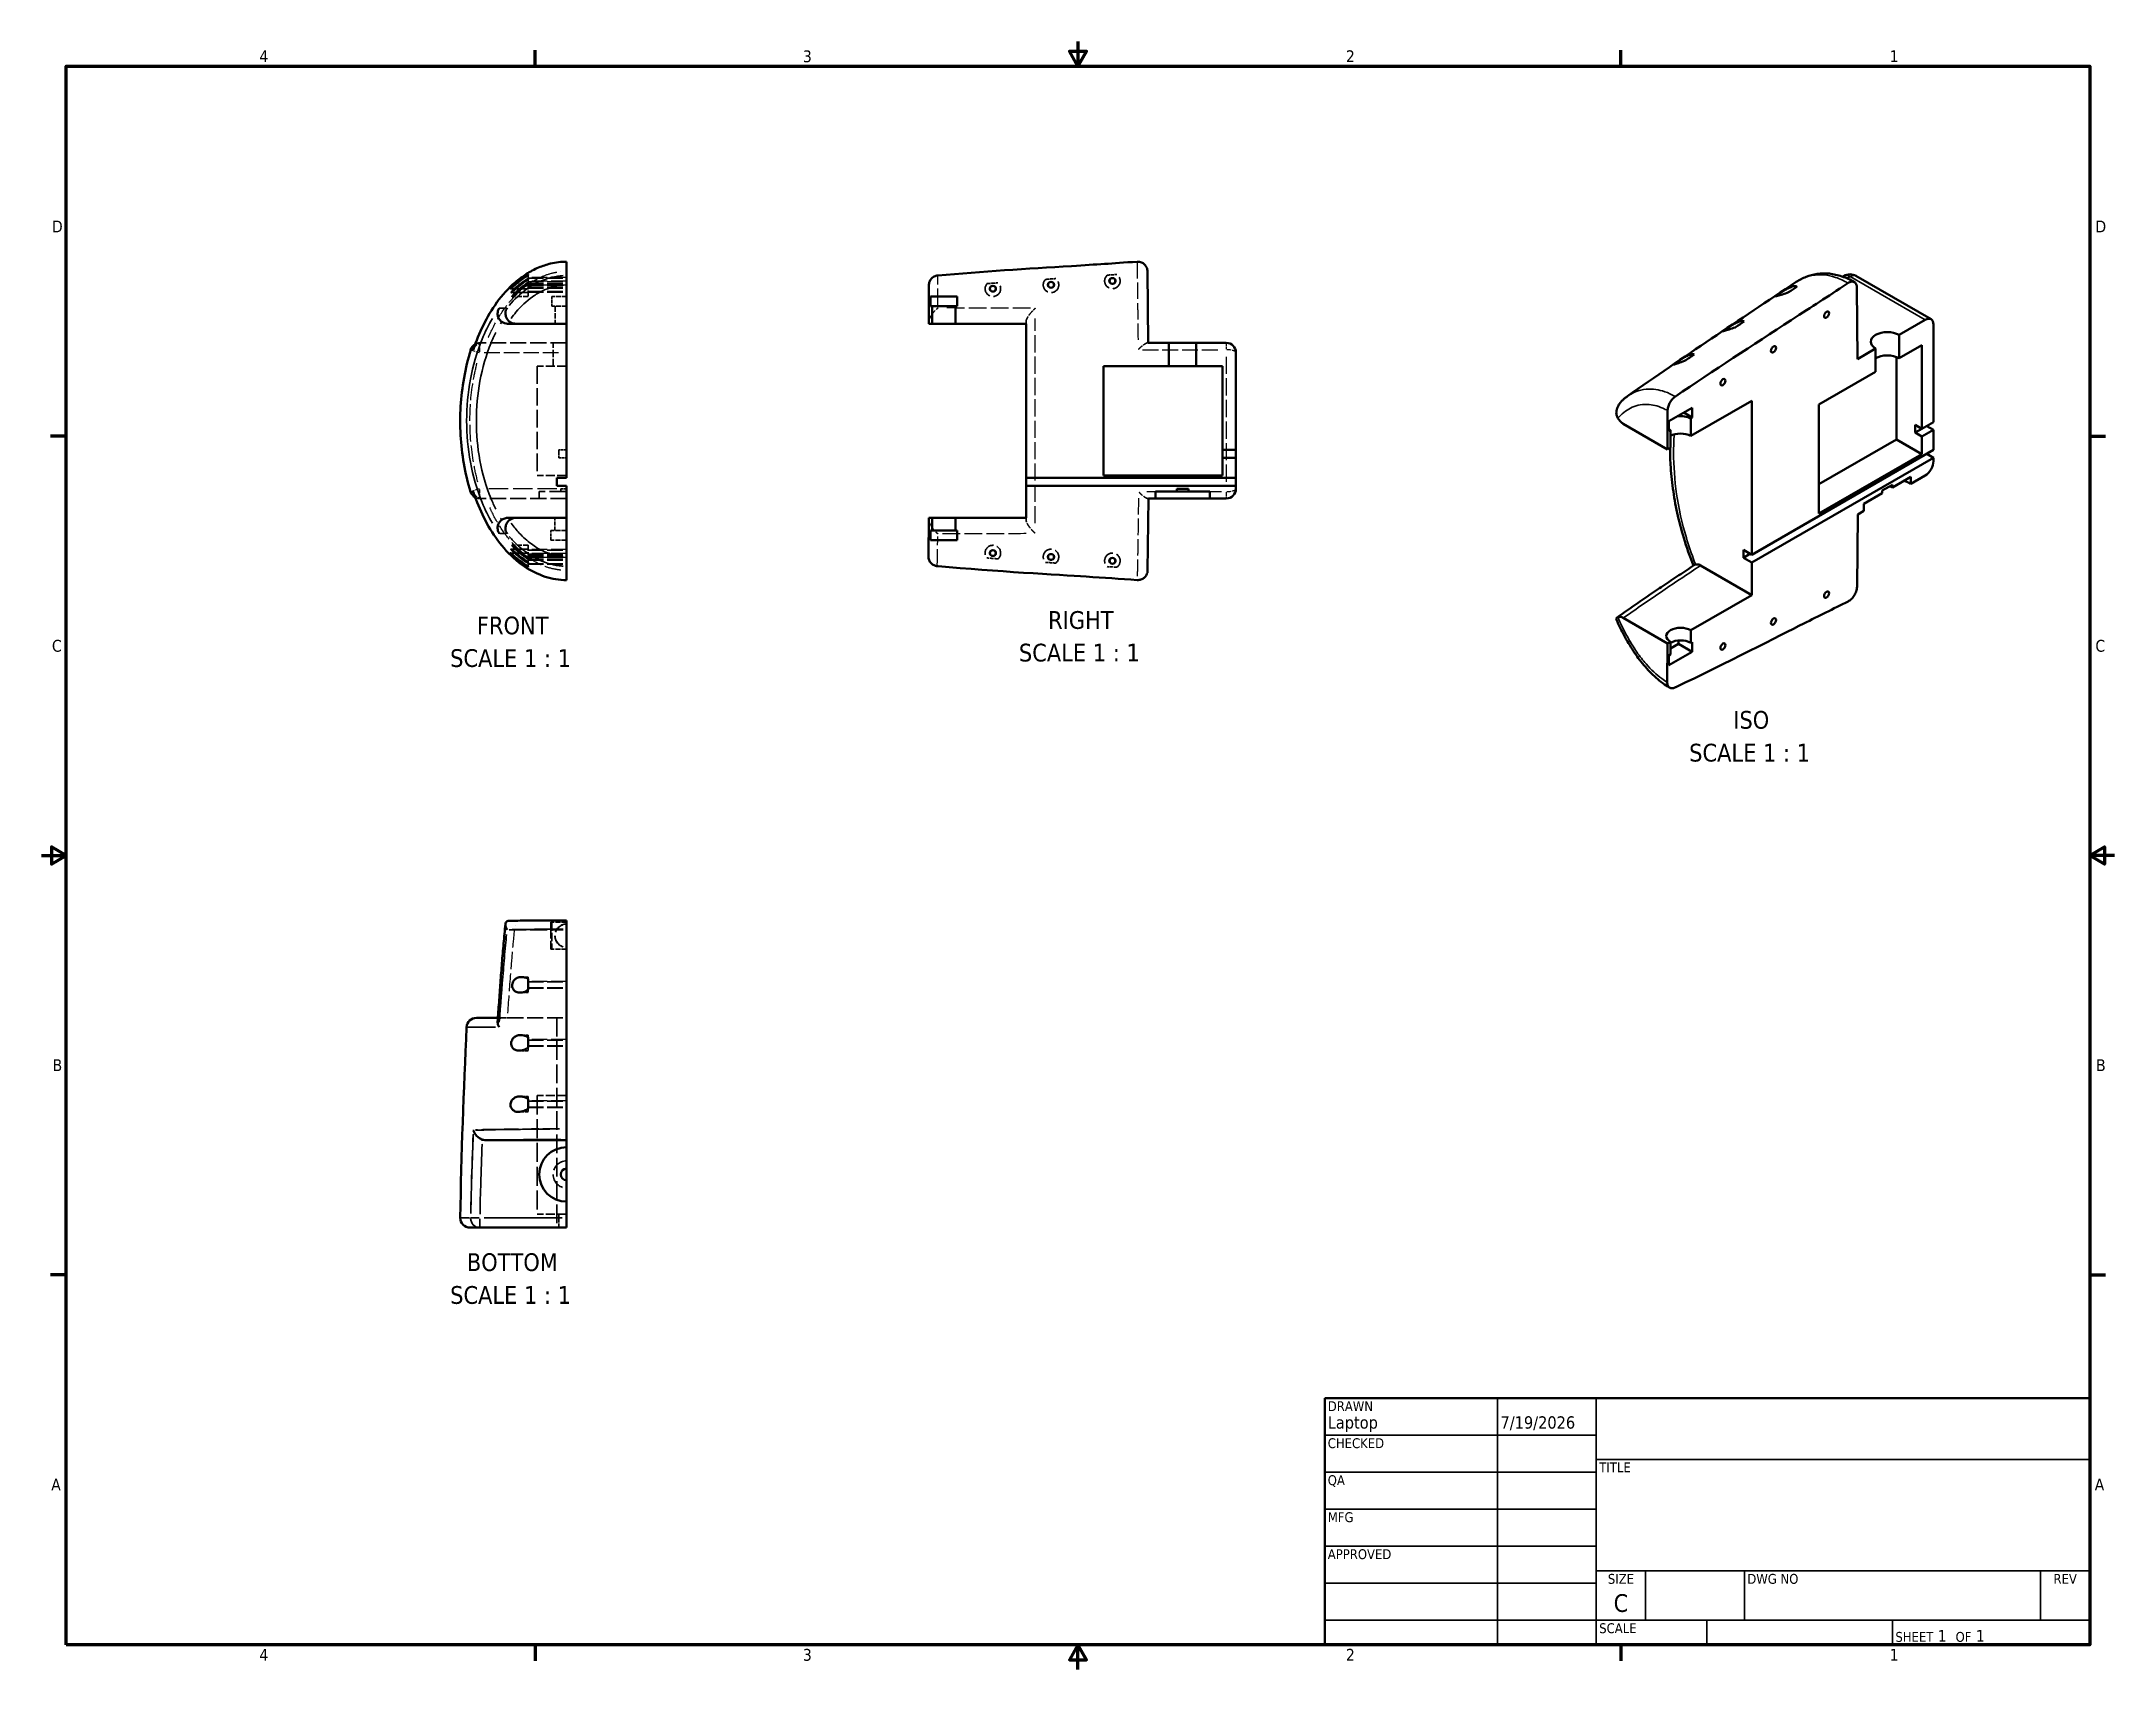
# Model space of a CAD drawing. Header units: millimetres. Extents: x 25 to 1092, y 13 to 851.
import ezdxf
from ezdxf.enums import TextEntityAlignment as Align

# ---------------------------------------------------------------- set-up
doc = ezdxf.new("R2010")
doc.units = ezdxf.units.MM
doc.header["$LTSCALE"] = 50.8
doc.linetypes.add('DASHED', pattern=[0.2067, 0.1654, -0.0413])
for name, color, linetype, lineweight in [('Border (ANSI)', 7, 'Continuous', 70), ('Hidden (ANSI)', 7, 'DASHED', 35), ('Hidden Narrow (ANSI)', 7, 'DASHED', 25), ('Symbol (ANSI)', 7, 'Continuous', 25), ('Title (ANSI)', 7, 'Continuous', 50), ('Visible (ANSI)', 7, 'Continuous', 50), ('Visible Narrow (ANSI)', 7, 'Continuous', 35)]:
    doc.layers.add(name, color=color, linetype=linetype, lineweight=lineweight)
doc.styles.add('Label Text (ANSI)', font='tahoma.ttf')
doc.styles.add('Note Text (ANSI)', font='tahoma.ttf')
doc.styles.add('Text Style30', font='tahoma.ttf')
doc.styles.add('Text Style38', font='tahoma.ttf')
doc.styles.add('Text Style39', font='tahoma.ttf')

msp = doc.modelspace()

# ---------------------------------------------------------------- texts
at = {"layer": 'Symbol (ANSI)', "attachment_point": 7, "style": 'Label Text (ANSI)'}
for s, insert, char_height in [('FRONT', (249.5, 545.5), 9.14), ('RIGHT', (543.4, 548.3), 9.14), ('SCALE 1 : 1', (235.7, 528.7), 9.144), ('SCALE 1 : 1', (528.4, 531.5), 9.144), ('ISO', (896, 496.9), 9.14), ('SCALE 1 : 1', (873.3, 480), 9.144), ('BOTTOM', (244.3, 217.7), 9.14), ('SCALE 1 : 1', (235.7, 200.8), 9.144)]:
    msp.add_mtext(s, dxfattribs=dict(at, insert=insert, char_height=char_height))

# ---------------------------------------------------------------- blocks, each defined once
blk = doc.blocks.new('Borders Default Border')
at = {"layer": 'Border (ANSI)'}
for p, q in [((5.5, 16.5), (5.5, 16.66)), ((16.5, 16.5), (16.5, 16.66)), ((0.75, 12.75), (0.59, 12.75)), ((21.25, 12.75), (21.41, 12.75)), ((0.75, 4.25), (0.59, 4.25)), ((21.25, 4.25), (21.41, 4.25)), ((5.5, 0.5), (5.5, 0.34)), ((16.5, 0.5), (16.5, 0.34))]:
    blk.add_line(p, q, dxfattribs=at)
at = {"layer": 'Border (ANSI)', "flags": 128}
for points in [[(11, 16.75), (11, 16.5), (10.913, 16.65), (11.087, 16.65), (11, 16.5)], [(0.75, 0.5), (0.75, 16.5), (21.25, 16.5), (21.25, 0.5), (0.75, 0.5)], [(0.5, 8.5), (0.75, 8.5), (0.6, 8.587), (0.6, 8.413), (0.75, 8.5)], [(21.5, 8.5), (21.25, 8.5), (21.4, 8.587), (21.4, 8.413), (21.25, 8.5)], [(11, 0.25), (11, 0.5), (10.913, 0.35), (11.087, 0.35), (11, 0.5)]]:
    blk.add_lwpolyline(points, dxfattribs=at)
at = {"layer": 'Border (ANSI)', "char_height": 0.12, "attachment_point": 7, "style": 'Note Text (ANSI)'}
for s, insert in [('4', (2.708, 16.54)), ('3', (8.213, 16.537)), ('2', (13.714, 16.54)), ('1', (19.223, 16.54)), ('D', (0.606, 14.815)), ('D', (21.306, 14.815)), ('C', (0.606, 10.563)), ('C', (21.306, 10.563)), ('B', (0.613, 6.315)), ('B', (21.313, 6.315)), ('A', (0.599, 2.065)), ('A', (21.299, 2.065)), ('4', (2.708, 0.34)), ('3', (8.213, 0.337)), ('2', (13.714, 0.34)), ('1', (19.223, 0.34))]:
    blk.add_mtext(s, dxfattribs=dict(at, insert=insert))
blk = doc.blocks.new('Title Blocks ANSI - Large')
at = {"layer": 'Title (ANSI)'}
for p, q in [((5, 7.45), (5, 4.95)), ((12.75, 7.45), (5, 7.45)), ((12.75, 4.95), (12.75, 7.45)), ((5, 4.95), (12.75, 4.95))]:
    blk.add_line(p, q, dxfattribs=at)
at = {"layer": 'Title (ANSI)', "lineweight": 35}
for p, q in [((6.75, 4.95), (6.75, 7.45)), ((7.75, 4.95), (7.75, 7.45)), ((5, 7.075), (7.75, 7.075)), ((7.75, 6.83), (12.75, 6.83)), ((5, 6.7), (7.75, 6.7)), ((5, 6.325), (7.75, 6.325)), ((5, 5.95), (7.75, 5.95)), ((12.75, 5.7), (7.75, 5.7)), ((8.25, 5.2), (8.25, 5.7)), ((9.25, 5.2), (9.25, 5.7)), ((12.25, 5.2), (12.25, 5.7)), ((5, 5.575), (7.75, 5.575)), ((7.75, 5.2), (5, 5.2)), ((12.75, 5.2), (7.75, 5.2)), ((8.87, 5.2), (8.87, 4.95)), ((10.75, 5.2), (10.75, 4.95))]:
    blk.add_line(p, q, dxfattribs=at)
at = {"layer": 'Title (ANSI)', "style": 'Text Style38'}
for s, p in [('DRAWN', (5.03, 7.42)), ('CHECKED', (5.03, 7.045)), ('TITLE', (7.78, 6.8)), ('QA', (5.03, 6.67)), ('MFG', (5.03, 6.295)), ('APPROVED', (5.03, 5.92)), ('DWG NO', (9.28, 5.67)), ('SCALE', (7.78, 5.17))]:
    blk.add_text(s, height=0.1, dxfattribs=at).set_placement(p, align=Align.TOP_LEFT)
for s, p in [('SIZE', (8, 5.67)), ('REV', (12.5, 5.67))]:
    blk.add_text(s, height=0.1, dxfattribs=at).set_placement(p, align=Align.TOP_CENTER)
at = {"layer": 'Title (ANSI)', "insert": (10.78, 4.98), "char_height": 0.12, "attachment_point": 7, "style": 'Note Text (ANSI)'}
blk.add_mtext('\\fTahoma|b0|i0;{\\H0.1000;SHEET}\\fTahoma|b0|i0;{\\H0.1200; 1  }\\fTahoma|b0|i0;{\\H0.1000;OF}\\fTahoma|b0|i0;{\\H0.1200; 1 }', dxfattribs=at)
at = {"layer": 'Title (ANSI)'}
for tag, height, style, p in [('AUTHOR', 0.125, 'Text Style39', (5.03, 7.105)), ('CREATION_DATE', 0.125, 'Text Style39', (6.78, 7.105)), ('CHECKED_BY', 0.125, 'Text Style39', (5.03, 6.73)), ('CHECKED_DATE', 0.125, 'Text Style39', (6.78, 6.73)), ('MFG_APPROVED_BY', 0.125, 'Text Style39', (5.03, 5.98)), ('MFG_APPROVED_DATE', 0.125, 'Text Style39', (6.78, 5.98)), ('ENG_APPROVED_BY', 0.125, 'Text Style39', (5.03, 5.605)), ('ENG_APPROVAL_DATE', 0.125, 'Text Style39', (6.78, 5.605)), ('PART_NUMBER', 0.18, 'Text Style30', (9.28, 5.23))]:
    blk.add_attdef(tag, text='', height=height, dxfattribs=dict(at, style=style)).set_placement(p, align=Align.BOTTOM_LEFT)
at = {"layer": 'Title (ANSI)', "lineweight": 30, "flags": 63}
blk.add_attdef('COMPANY', text='', height=0.125, dxfattribs=at).set_placement((10.25, 7.14), align=Align.MIDDLE_CENTER)
blk.add_attdef('TITLE', text='', height=0.18, dxfattribs=at).set_placement((7.78, 6.223), align=Align.MIDDLE_LEFT)
at = {"layer": 'Title (ANSI)'}
for tag, height, style, p in [('Sheet_Size', 0.18, 'Text Style30', (8, 5.375)), ('REVISION_NUMBER', 0.125, 'Text Style39', (12.5, 5.375))]:
    blk.add_attdef(tag, text='', height=height, dxfattribs=dict(at, style=style)).set_placement(p, align=Align.MIDDLE_CENTER)
at = {"layer": 'Title (ANSI)', "lineweight": 30, "flags": 63}
blk.add_attdef('Initial_View_Scale', text='', height=0.12, dxfattribs=at).set_placement((8.84, 4.98), align=Align.BOTTOM_RIGHT)

# ---------------------------------------------------------------- linework, layer by layer
at = {"layer": 'Hidden (ANSI)', "ltscale": 0.081242}
for p, q in [((275.8, 730.6), (275.8, 728.8)), ((275.8, 582.3), (275.8, 580.5))]:
    msp.add_line(p, q, dxfattribs=at)
at = {"layer": 'Hidden (ANSI)', "ltscale": 0.943897}
for p, q in [((275.8, 729.1), (295.6, 729.1)), ((275.8, 727.1), (295.6, 727.1)), ((275.8, 726.1), (295.6, 726.1)), ((275.8, 725.1), (295.6, 725.1)), ((275.8, 724.1), (295.6, 724.1)), ((275.8, 722.1), (295.6, 722.1)), ((275.8, 589), (295.6, 589)), ((275.8, 587), (295.6, 587)), ((275.8, 586), (295.6, 586)), ((275.8, 585), (295.6, 585)), ((275.8, 584), (295.6, 584)), ((275.8, 582), (295.6, 582)), ((275.8, 366.7), (295.6, 366.7)), ((275.8, 363.7), (295.6, 363.7)), ((275.8, 336.8), (295.6, 336.8)), ((275.8, 333.8), (295.6, 333.8)), ((275.8, 305.3), (295.6, 305.3)), ((275.8, 302.3), (295.6, 302.3))]:
    msp.add_line(p, q, dxfattribs=at)
at = {"layer": 'Hidden (ANSI)', "ltscale": 0.078488}
for p, q in [((275.8, 728.4), (275.8, 726.6)), ((275.8, 584.5), (275.8, 582.7))]:
    msp.add_line(p, q, dxfattribs=at)
at = {"layer": 'Hidden (ANSI)', "ltscale": 0.339532}
for p, q in [((275.8, 726.2), (275.8, 719.6)), ((275.8, 591.5), (275.8, 585))]:
    msp.add_line(p, q, dxfattribs=at)
at = {"layer": 'Hidden (ANSI)', "ltscale": 0.339785}
for p, q in [((275.8, 723.6), (266.8, 723.6)), ((275.8, 587.5), (266.8, 587.5))]:
    msp.add_line(p, q, dxfattribs=at)
at = {"layer": 'Hidden (ANSI)', "ltscale": 0.325257}
for p, q in [((275.8, 721.6), (267.1, 721.6)), ((275.8, 589.5), (267.1, 589.5))]:
    msp.add_line(p, q, dxfattribs=at)
at = {"layer": 'Hidden (ANSI)', "ltscale": 0.307258}
for p, q in [((275.8, 719.6), (267.6, 719.6)), ((275.8, 591.5), (267.6, 591.5))]:
    msp.add_line(p, q, dxfattribs=at)
at = {"layer": 'Hidden (ANSI)', "ltscale": 0.281105}
for p, q in [((295.6, 719.6), (288.1, 719.6)), ((295.6, 714.6), (288.1, 714.6))]:
    msp.add_line(p, q, dxfattribs=at)
at = {"layer": 'Hidden (ANSI)', "ltscale": 0.18737}
for p, q in [((288.1, 719.6), (288.1, 714.6)), ((287.6, 594.1), (287.6, 599.1))]:
    msp.add_line(p, q, dxfattribs=at)
at = {"layer": 'Hidden (ANSI)', "ltscale": 0.337931}
msp.add_line((289.7, 714.6), (289.7, 705.6), dxfattribs=at)
at = {"layer": 'Hidden (ANSI)', "ltscale": 0.1199}
for p, q in [((532.1, 705.6), (532.1, 706.6)), ((532.1, 604.6), (532.1, 605.6)), ((262.3, 348.2), (265.3, 348.2))]:
    msp.add_line(p, q, dxfattribs=at)
at = {"layer": 'Hidden (ANSI)', "ltscale": 0.957823}
msp.add_line((251, 695.7), (252.3, 695.7), dxfattribs=at)
at = {"layer": 'Hidden (ANSI)', "ltscale": 0.012804}
msp.add_line((252.3, 695.7), (252.3, 695.7), dxfattribs=at)
at = {"layer": 'Hidden (ANSI)', "ltscale": 0.074575}
for p, q in [((252.3, 695.7), (254.2, 695.7)), ((594.5, 695.7), (594.9, 695.7))]:
    msp.add_line(p, q, dxfattribs=at)
at = {"layer": 'Hidden (ANSI)', "ltscale": 0.986336}
for p, q in [((295.6, 695.7), (254.2, 695.7)), ((295.6, 285.4), (254.2, 285.4))]:
    msp.add_line(p, q, dxfattribs=at)
at = {"layer": 'Hidden (ANSI)', "ltscale": 0.449823}
msp.add_line((288.7, 683.7), (288.7, 695.7), dxfattribs=at)
at = {"layer": 'Hidden (ANSI)', "ltscale": 0.56606}
for p, q in [((295.6, 683.7), (280.5, 683.7)), ((295.6, 627.5), (280.5, 627.5)), ((295.6, 308.3), (280.5, 308.3)), ((295.6, 247.1), (280.5, 247.1))]:
    msp.add_line(p, q, dxfattribs=at)
at = {"layer": 'Hidden (ANSI)', "ltscale": 1.070439}
msp.add_line((280.5, 683.7), (280.5, 627.5), dxfattribs=at)
at = {"layer": 'Hidden (ANSI)', "ltscale": 0.149876}
for p, q in [((291.6, 640.6), (291.6, 636.6)), ((295.6, 640.6), (291.6, 640.6)), ((291.6, 636.6), (295.6, 636.6))]:
    msp.add_line(p, q, dxfattribs=at)
at = {"layer": 'Hidden (ANSI)', "ltscale": 1.047162}
msp.add_line((295.6, 619.2), (281.6, 619.2), dxfattribs=at)
at = {"layer": 'Hidden (ANSI)', "ltscale": 0.134399}
msp.add_line((281.6, 619.2), (281.6, 615.6), dxfattribs=at)
at = {"layer": 'Hidden (ANSI)', "ltscale": 0.176586}
msp.add_line((292.6, 620.6), (295.6, 620.6), dxfattribs=at)
at = {"layer": 'Hidden (ANSI)', "ltscale": 0.052871}
msp.add_line((292.6, 620.6), (292.6, 619.2), dxfattribs=at)
at = {"layer": 'Hidden (ANSI)', "ltscale": 0.952789}
msp.add_line((252.2, 615.6), (251, 615.6), dxfattribs=at)
at = {"layer": 'Hidden (ANSI)', "ltscale": 0.073981}
for p, q in [((254.2, 615.6), (252.2, 615.6)), ((595.1, 615.6), (594.7, 615.6))]:
    msp.add_line(p, q, dxfattribs=at)
at = {"layer": 'Hidden (ANSI)', "ltscale": 0.012619}
msp.add_line((252.2, 615.6), (252.2, 615.6), dxfattribs=at)
at = {"layer": 'Hidden (ANSI)', "ltscale": 0.987651}
msp.add_line((295.6, 615.6), (254.2, 615.6), dxfattribs=at)
at = {"layer": 'Hidden (ANSI)', "ltscale": 0.299852}
for p, q in [((295.6, 599.1), (287.6, 599.1)), ((295.6, 594.1), (287.6, 594.1)), ((295.6, 397.4), (287.6, 397.4)), ((295.6, 383.6), (287.6, 383.6))]:
    msp.add_line(p, q, dxfattribs=at)
at = {"layer": 'Hidden (ANSI)', "ltscale": 0.243611}
msp.add_line((289.6, 599.1), (289.6, 605.6), dxfattribs=at)
at = {"layer": 'Hidden (ANSI)', "ltscale": 0.133726}
msp.add_line((266.1, 398.2), (269.3, 398.2), dxfattribs=at)
at = {"layer": 'Hidden (ANSI)', "ltscale": 1.252234}
msp.add_line((295.6, 398.2), (269.3, 398.2), dxfattribs=at)
at = {"layer": 'Hidden (ANSI)', "ltscale": 0.517318}
for p, q in [((287.6, 383.6), (287.6, 397.4)), ((288.1, 397.4), (288.1, 383.6))]:
    msp.add_line(p, q, dxfattribs=at)
at = {"layer": 'Hidden (ANSI)', "ltscale": 0.127732}
msp.add_line((275.8, 369.2), (272.4, 369.2), dxfattribs=at)
at = {"layer": 'Hidden (ANSI)', "ltscale": 0.10395}
msp.add_line((275.8, 369.2), (275.8, 368.3), dxfattribs=at)
at = {"layer": 'Hidden (ANSI)', "ltscale": 0.158646}
msp.add_line((275.8, 361.2), (271.6, 361.2), dxfattribs=at)
at = {"layer": 'Hidden (ANSI)', "ltscale": 0.127843}
msp.add_line((275.8, 362.6), (275.8, 361.2), dxfattribs=at)
at = {"layer": 'Hidden (ANSI)', "ltscale": 0.109256}
msp.add_line((260.3, 348.2), (261.7, 348.2), dxfattribs=at)
at = {"layer": 'Hidden (ANSI)', "ltscale": 0.043024}
msp.add_line((262.3, 348.2), (261.7, 348.2), dxfattribs=at)
at = {"layer": 'Hidden (ANSI)', "ltscale": 0.964427}
msp.add_line((265.3, 348.2), (295.6, 348.2), dxfattribs=at)
at = {"layer": 'Hidden (ANSI)', "ltscale": 1.142818}
msp.add_line((290.6, 348.2), (290.6, 240.2), dxfattribs=at)
at = {"layer": 'Hidden (ANSI)', "ltscale": 0.171683}
msp.add_line((275.8, 331.3), (271.2, 331.3), dxfattribs=at)
at = {"layer": 'Hidden (ANSI)', "ltscale": 0.144458}
msp.add_line((275.8, 339.3), (272, 339.3), dxfattribs=at)
at = {"layer": 'Hidden (ANSI)', "ltscale": 0.116898}
msp.add_line((275.8, 339.3), (275.8, 338.2), dxfattribs=at)
at = {"layer": 'Hidden (ANSI)', "ltscale": 0.137586}
msp.add_line((275.8, 332.9), (275.8, 331.3), dxfattribs=at)
at = {"layer": 'Hidden (ANSI)', "ltscale": 0.184111}
msp.add_line((275.8, 299.8), (270.9, 299.8), dxfattribs=at)
at = {"layer": 'Hidden (ANSI)', "ltscale": 0.156167}
msp.add_line((275.8, 307.8), (271.7, 307.8), dxfattribs=at)
at = {"layer": 'Hidden (ANSI)', "ltscale": 0.126062}
msp.add_line((275.8, 307.8), (275.8, 306.4), dxfattribs=at)
at = {"layer": 'Hidden (ANSI)', "ltscale": 0.147344}
msp.add_line((275.8, 301.6), (275.8, 299.8), dxfattribs=at)
at = {"layer": 'Hidden (ANSI)', "ltscale": 1.165674}
msp.add_line((280.5, 308.3), (280.5, 247.1), dxfattribs=at)
at = {"layer": 'Hidden (ANSI)', "ltscale": 0.258609}
msp.add_line((291.6, 240.2), (291.6, 247.1), dxfattribs=at)
at = {"layer": 'Hidden (ANSI)', "ltscale": 0.893009}
for centre, start, end in [((515, 723.6), 140.2494, 48.8782), ((515, 587.5), 311.1218, 219.7506)]:
    msp.add_arc(centre, 4, start, end, dxfattribs=at)
at = {"layer": 'Hidden (ANSI)', "ltscale": 0.921826}
for centre, start, end in [((544.9, 725.6), 135.3031, 52.6005), ((544.9, 585.5), 307.3995, 224.6969)]:
    msp.add_arc(centre, 4, start, end, dxfattribs=at)
at = {"layer": 'Hidden (ANSI)', "ltscale": 0.945857}
for centre, start, end in [((576.5, 727.6), 131.8021, 56.3283), ((576.5, 583.5), 303.6717, 228.1979)]:
    msp.add_arc(centre, 4, start, end, dxfattribs=at)
at = {"layer": 'Hidden (ANSI)', "ltscale": 0.09253}
msp.add_arc((251, 690.7), 5, 90, 118.3103, dxfattribs=at)
at = {"layer": 'Hidden (ANSI)', "ltscale": 0.093258}
msp.add_arc((251, 620.6), 5, 241.4674, 270, dxfattribs=at)
at = {"layer": 'Hidden (ANSI)', "ltscale": 0.897567}
msp.add_arc((295.6, 390.5), 6, 90, 270, dxfattribs=at)
at = {"layer": 'Hidden (ANSI)', "ltscale": 0.893288}
msp.add_arc((295.7, 390.5), 6, 90.429, 269.571, dxfattribs=at)
at = {"layer": 'Hidden (ANSI)', "ltscale": 1.041118}
msp.add_arc((295.7, 267.6), 7, 90.5195, 269.4805, dxfattribs=at)
at = {"layer": 'Hidden (ANSI)', "ltscale": 0.214521}
for points in [[(511.9, 726.2), (513.8, 726.3), (515.7, 726.5), (517.6, 726.6)], [(517.6, 584.5), (515.7, 584.7), (513.8, 584.8), (511.9, 585)]]:
    msp.add_open_spline(points, degree=3, dxfattribs=at)
at = {"layer": 'Hidden (ANSI)', "ltscale": 0.198071}
for points in [[(542.1, 728.4), (543.8, 728.5), (545.6, 728.7), (547.4, 728.8)], [(547.4, 582.3), (545.6, 582.5), (543.8, 582.6), (542.1, 582.7)]]:
    msp.add_open_spline(points, degree=3, dxfattribs=at)
at = {"layer": 'Hidden (ANSI)', "ltscale": 0.183482}
for points in [[(573.8, 730.6), (575.4, 730.7), (577.1, 730.8), (578.7, 730.9)], [(578.7, 580.2), (577.1, 580.3), (575.4, 580.4), (573.8, 580.5)]]:
    msp.add_open_spline(points, degree=3, dxfattribs=at)
at = {"layer": 'Hidden (ANSI)', "ltscale": 0.343503}
for points in [[(482.1, 706.8), (482.1, 707.1), (482.1, 707.5), (482.4, 708.3), (482.6, 708.8), (483.3, 710), (483.8, 710.6), (484.6, 711.7), (485, 712.1), (485.8, 712.9), (486.3, 713.3), (486.7, 713.7), (486.7, 713.7), (486.7, 713.7)], [(266.1, 398.2), (265.7, 398.2), (265.4, 398.1), (264.8, 397.8), (264.6, 397.6), (264.2, 397), (264.1, 396.5), (264.2, 395.6), (264.3, 395.2), (264.5, 394.4), (264.7, 394), (265, 393.6), (265, 393.6), (265, 393.6)]]:
    msp.add_open_spline(points, degree=3, knots=[-0.9188115, -0.9188115, -0.9188115, -0.9188115, -0.7705123, -0.7705123, -0.5931986, -0.5931986, -0.3579347, -0.3579347, -0.1812807, -0.1812807, 0, 0, 0.0013977, 0.0013977, 0.0013977, 0.0013977], dxfattribs=at)
at = {"layer": 'Hidden (ANSI)', "ltscale": 0.349112}
for points, knots in [([(532.1, 706.6), (532.1, 706.8), (532.1, 707.2), (532.4, 708), (532.6, 708.4), (533.3, 709.5), (533.7, 710.2), (534.6, 711.3), (535, 711.7), (535.9, 712.6), (536.3, 713.1), (536.8, 713.5), (536.8, 713.5), (536.8, 713.5)], [-0.9338854, -0.9338854, -0.9338854, -0.9338854, -0.7880215, -0.7880215, -0.6151552, -0.6151552, -0.3848877, -0.3848877, -0.1954749, -0.1954749, 0, 0, 0.0014095, 0.0014095, 0.0014095, 0.0014095]), ([(536.8, 597.7), (536.8, 597.7), (536.8, 597.7), (536.3, 598.1), (535.9, 598.5), (535, 599.4), (534.6, 599.9), (533.7, 601), (533.3, 601.6), (532.6, 602.7), (532.4, 603.2), (532.1, 604), (532.1, 604.3), (532.1, 604.6)], [-0.9266956, -0.9266956, -0.9266956, -0.9266956, -0.9252991, -0.9252991, -0.7316214, -0.7316214, -0.5439501, -0.5439501, -0.3157997, -0.3157997, -0.1445228, -0.1445228, 0, 0, 0, 0])]:
    msp.add_open_spline(points, degree=3, knots=knots, dxfattribs=at)
at = {"layer": 'Hidden (ANSI)', "ltscale": 0.284648}
msp.add_open_spline([(252.3, 695.7), (251.7, 695.7), (251.2, 695.6), (250.1, 695.2), (249.6, 694.9), (248.8, 694.2), (248.5, 693.9), (248, 693.1), (247.9, 692.8), (247.7, 692.4)], degree=3, knots=[0, 0, 0, 0, 0.1718149, 0.1718149, 0.4030183, 0.4030183, 0.5880193, 0.5880193, 0.7548118, 0.7548118, 0.7548118, 0.7548118], dxfattribs=at)
at = {"layer": 'Hidden (ANSI)', "ltscale": 0.294575}
for points in [[(594.5, 695.7), (594.3, 695.7), (594, 695.6), (593.3, 695.2), (592.8, 694.9), (591.9, 694.2), (591.5, 693.9), (590.6, 693.1), (590.2, 692.7), (589.7, 692.2), (589.7, 692.2), (589.7, 692.2)], [(252.3, 285.7), (251.7, 285.9), (251.2, 286.2), (250.1, 286.9), (249.6, 287.4), (248.8, 288.3), (248.5, 288.8), (248, 289.6), (247.8, 290.1), (247.7, 290.5), (247.7, 290.5), (247.7, 290.6)]]:
    msp.add_open_spline(points, degree=3, knots=[0, 0, 0, 0, 0.1718149, 0.1718149, 0.4030183, 0.4030183, 0.5880193, 0.5880193, 0.7796542, 0.7796542, 0.7810582, 0.7810582, 0.7810582, 0.7810582], dxfattribs=at)
at = {"layer": 'Hidden (ANSI)', "ltscale": 0.284513}
msp.add_open_spline([(252.2, 615.6), (251.7, 615.6), (251.2, 615.7), (250.1, 616), (249.6, 616.3), (248.8, 617), (248.5, 617.4), (248, 618.1), (247.8, 618.5), (247.7, 618.8)], degree=3, knots=[-0.7857275, -0.7857275, -0.7857275, -0.7857275, -0.612583, -0.612583, -0.3800094, -0.3800094, -0.1933586, -0.1933586, -0.024938, -0.024938, -0.024938, -0.024938], dxfattribs=at)
at = {"layer": 'Hidden (ANSI)', "ltscale": 0.294398}
msp.add_open_spline([(594.7, 615.6), (594.5, 615.6), (594.3, 615.7), (593.5, 616), (593.1, 616.3), (592.2, 617), (591.7, 617.4), (590.9, 618.1), (590.4, 618.6), (589.9, 619), (589.9, 619), (589.9, 619)], degree=3, knots=[-0.7857275, -0.7857275, -0.7857275, -0.7857275, -0.612583, -0.612583, -0.3800094, -0.3800094, -0.1933586, -0.1933586, 0, 0, 0.0014132, 0.0014132, 0.0014132, 0.0014132], dxfattribs=at)
at = {"layer": 'Hidden (ANSI)', "ltscale": 0.343799}
msp.add_open_spline([(482.1, 604.4), (482, 604.1), (482.1, 603.7), (482.4, 602.8), (482.6, 602.3), (483.3, 601.2), (483.7, 600.6), (484.6, 599.5), (484.9, 599), (485.8, 598.2), (486.2, 597.8), (486.6, 597.5), (486.6, 597.5), (486.6, 597.4)], degree=3, knots=[0, 0, 0, 0, 0.1471994, 0.1471994, 0.3222435, 0.3222435, 0.5534356, 0.5534356, 0.7300825, 0.7300825, 0.9114479, 0.9114479, 0.912828, 0.912828, 0.912828, 0.912828], dxfattribs=at)
at = {"layer": 'Hidden (ANSI)', "ltscale": 0.003602}
msp.add_open_spline([(266.1, 398.2), (266.1, 398.2), (266, 398.2), (266, 398.2)], degree=3, dxfattribs=at)
at = {"layer": 'Hidden (ANSI)', "ltscale": 0.13252}
msp.add_open_spline([(269.3, 398.2), (268.7, 398.2), (268, 398.2), (266.9, 398.2), (266.5, 398.2), (266.1, 398.2)], degree=3, knots=[0, 0, 0, 0, 0.1971305, 0.1971305, 0.3548874, 0.3548874, 0.3548874, 0.3548874], dxfattribs=at)
at = {"layer": 'Hidden (ANSI)', "ltscale": 0.194513}
msp.add_open_spline([(260.1, 346.2), (260.1, 346.6), (260.3, 347), (260.7, 347.6), (260.9, 347.8), (261.5, 348.1), (261.9, 348.2), (262.3, 348.2)], degree=3, knots=[-0.5183603, -0.5183603, -0.5183603, -0.5183603, -0.3157997, -0.3157997, -0.1445228, -0.1445228, 0, 0, 0, 0], dxfattribs=at)
at = {"layer": 'Hidden (ANSI)', "ltscale": 0.074575}
msp.add_open_spline([(252.3, 285.7), (252.9, 285.5), (253.5, 285.4), (254.2, 285.4)], degree=3, dxfattribs=at)
at = {"layer": 'Hidden Narrow (ANSI)', "ltscale": 0.943897}
for p, q in [((295.6, 729.4), (275.8, 729.4)), ((295.6, 727.4), (275.8, 727.4)), ((275.8, 725.8), (295.6, 725.8)), ((295.6, 725.4), (275.8, 725.4)), ((275.8, 723.8), (295.6, 723.8)), ((275.8, 721.8), (295.6, 721.8)), ((295.6, 589.3), (275.8, 589.3)), ((295.6, 587.3), (275.8, 587.3)), ((275.8, 585.8), (295.6, 585.8)), ((295.6, 585.3), (275.8, 585.3)), ((275.8, 583.8), (295.6, 583.8)), ((275.8, 581.8), (295.6, 581.8)), ((295.6, 367), (275.8, 367)), ((275.8, 363.5), (295.6, 363.5)), ((295.6, 337.1), (275.8, 337.1)), ((275.8, 333.6), (295.6, 333.6)), ((295.6, 305.5), (275.8, 305.5)), ((275.8, 302), (295.6, 302))]:
    msp.add_line(p, q, dxfattribs=at)
at = {"layer": 'Hidden Narrow (ANSI)', "ltscale": 0.26493}
for p, q in [((251, 691.1), (251, 695.7)), ((251, 615.6), (251, 620.2)), ((251, 240.2), (251, 244.8))]:
    msp.add_line(p, q, dxfattribs=at)
at = {"layer": 'Hidden Narrow (ANSI)', "ltscale": 0.261445}
msp.add_line((246.3, 692.1), (250.7, 690.8), dxfattribs=at)
at = {"layer": 'Hidden Narrow (ANSI)', "ltscale": 0.955767}
msp.add_line((253.3, 690.7), (293.4, 690.7), dxfattribs=at)
at = {"layer": 'Hidden Narrow (ANSI)', "ltscale": 0.261448}
msp.add_line((250.6, 620.5), (246.3, 619.1), dxfattribs=at)
at = {"layer": 'Hidden Narrow (ANSI)', "ltscale": 1.189514}
msp.add_line((290.6, 620.6), (253.1, 620.6), dxfattribs=at)
at = {"layer": 'Hidden Narrow (ANSI)', "ltscale": 0.00355}
msp.add_line((246.3, 245.3), (246.2, 245.3), dxfattribs=at)
at = {"layer": 'Hidden Narrow (ANSI)', "ltscale": 0.214369}
msp.add_line((250.7, 245.2), (246.4, 245.3), dxfattribs=at)
at = {"layer": 'Hidden Narrow (ANSI)', "ltscale": 0.416998}
for centre in [(544.9, 725.6), (576.5, 727.6), (515, 723.6), (515, 587.5), (544.9, 585.5), (576.5, 583.5)]:
    msp.add_circle(centre, 1.77, dxfattribs=at)
at = {"layer": 'Hidden Narrow (ANSI)', "ltscale": 0.083294}
msp.add_ellipse((251, 690.7), major_axis=(0, 5), ratio=0.999766, start_param=0.024713, end_param=0.469551, dxfattribs=at)
at = {"layer": 'Hidden Narrow (ANSI)', "ltscale": 0.214369}
msp.add_ellipse((635.1, 690.7), major_axis=(0, 5), ratio=0.021618, start_param=0.063556, end_param=1.207573, dxfattribs=at)
at = {"layer": 'Hidden Narrow (ANSI)', "ltscale": 0.268415}
for centre, major_axis, ratio, start_param, end_param in [((635.1, 690.7), (5, 0), 0.295265, 0.079573, 1.511879), ((251, 245.2), (0, -5), 0.955415, 4.771306, 6.203613)]:
    msp.add_ellipse(centre, major_axis=major_axis, ratio=ratio, start_param=start_param, end_param=end_param, dxfattribs=at)
at = {"layer": 'Hidden Narrow (ANSI)', "ltscale": 0.214534}
msp.add_ellipse((635.1, 620.6), major_axis=(0, -5), ratio=0.021588, start_param=5.074683, end_param=6.21958, dxfattribs=at)
at = {"layer": 'Hidden Narrow (ANSI)', "ltscale": 0.268411}
msp.add_ellipse((635.1, 620.6), major_axis=(5, 0), ratio=0.29433, start_param=4.771327, end_param=6.203614, dxfattribs=at)
at = {"layer": 'Hidden Narrow (ANSI)', "ltscale": 0.083949}
msp.add_ellipse((251, 620.6), major_axis=(0, -5), ratio=0.999767, start_param=5.809947, end_param=6.258278, dxfattribs=at)
at = {"layer": 'Hidden Narrow (ANSI)', "ltscale": 1.004404}
for points in [[(589.2, 737.3), (589.2, 737.2), (589.2, 737), (589.2, 736.2), (589.2, 735.5), (589.3, 733.3), (589.3, 731.7), (589.3, 728.1), (589.4, 726.1), (589.4, 724), (589.4, 721), (589.5, 717.8), (589.5, 711), (589.6, 707.4), (589.6, 701.1), (589.7, 698.2), (589.7, 695.4)], [(291.9, 291), (290.7, 291), (289.5, 291), (285.9, 291), (283.6, 291), (278.4, 291), (275.7, 291), (270.6, 290.9), (268.3, 290.9), (266.1, 290.9), (263.2, 290.8), (260.6, 290.8), (256, 290.7), (254, 290.7), (251, 290.6), (249.8, 290.6), (248.8, 290.6)]]:
    msp.add_open_spline(points, degree=3, knots=[-19.645518, -19.645518, -19.645518, -19.645518, -19.330488, -19.330488, -18.694843, -18.694843, -17.859549, -17.859549, -17.024256, -17.024256, -17.024256, -15.88082, -15.88082, -14.73739, -14.73739, -13.874447, -13.874447, -13.874447, -13.874447], dxfattribs=at)
at = {"layer": 'Hidden Narrow (ANSI)', "ltscale": 1.008873}
for points in [[(255.3, 698.4), (255.8, 699.5), (256.3, 700.6), (258.5, 705.1), (260.3, 708.5), (264.6, 714.8), (267, 717.8), (269.7, 720.5), (271.6, 722.5), (273.7, 724.3), (278.3, 727.5), (280.7, 728.9), (285.2, 730.8), (287.3, 731.5), (290.4, 732.1), (291.6, 732.3), (292.7, 732.4)], [(255.3, 285.4), (255.8, 285.4), (256.3, 285.4), (258.5, 285.5), (260.3, 285.5), (264.6, 285.6), (267, 285.6), (269.7, 285.6), (271.6, 285.6), (273.7, 285.6), (278.3, 285.7), (280.7, 285.7), (285.2, 285.7), (287.3, 285.7), (290.4, 285.7), (291.6, 285.7), (292.7, 285.7)]]:
    msp.add_open_spline(points, degree=3, knots=[14.374977, 14.374977, 14.374977, 14.374977, 14.73739, 14.73739, 15.88082, 15.88082, 17.024256, 17.024256, 17.024256, 17.859549, 17.859549, 18.694843, 18.694843, 19.330488, 19.330488, 19.671862, 19.671862, 19.671862, 19.671862], dxfattribs=at)
at = {"layer": 'Hidden Narrow (ANSI)', "ltscale": 1.033069}
for points in [[(486.7, 715), (486.7, 718.1), (486.7, 721), (486.7, 723.5), (486.7, 724.9), (486.7, 726.1), (486.6, 728.7), (486.6, 729.8), (486.6, 730.3), (486.6, 730.3), (486.6, 730.4)], [(266.1, 393.6), (268.7, 393.6), (271.7, 393.6), (275.2, 393.6), (277.2, 393.6), (279.2, 393.6), (284.8, 393.6), (288.5, 393.6), (292.8, 393.6), (293.3, 393.6), (293.8, 393.6)]]:
    msp.add_open_spline(points, degree=3, knots=[-3.010756, -3.010756, -3.010756, -3.010756, -1.885243, -1.885243, -1.885243, -1.248877, -1.248877, -0.278695, -0.278695, -0.158461, -0.158461, -0.158461, -0.158461], dxfattribs=at)
at = {"layer": 'Hidden Narrow (ANSI)', "ltscale": 1.077241}
msp.add_open_spline([(534.3, 713.5), (525.3, 713.5), (516.4, 713.5), (507.4, 713.6), (503.1, 713.6), (498.9, 713.6), (492.8, 713.7), (491, 713.7), (489.2, 713.7)], degree=3, knots=[-5.255546, -5.255546, -5.255546, -5.255546, -2.564816, -2.564816, -2.564816, -1.282408, -1.282408, -0.741511, -0.741511, -0.741511, -0.741511], dxfattribs=at)
at = {"layer": 'Hidden Narrow (ANSI)', "ltscale": 1.046829}
msp.add_open_spline([(536.8, 602.9), (536.8, 606.3), (536.8, 609.9), (536.8, 620.3), (536.8, 627.2), (536.8, 641.3), (536.8, 648.5), (536.8, 655.6), (536.8, 662.8), (536.8, 669.9), (536.8, 684), (536.8, 690.9), (536.8, 701.3), (536.8, 704.8), (536.8, 708.2)], degree=3, knots=[-14.768079, -14.768079, -14.768079, -14.768079, -13.642456, -13.642456, -11.587305, -11.587305, -9.532153, -9.532153, -9.532153, -7.478751, -7.478751, -5.425348, -5.425348, -4.309091, -4.309091, -4.309091, -4.309091], dxfattribs=at)
at = {"layer": 'Hidden Narrow (ANSI)', "ltscale": 1.015778}
msp.add_open_spline([(250, 624), (249.1, 627.2), (248.4, 630.5), (246.5, 641.2), (245.9, 648.7), (245.9, 656.3), (245.9, 663.7), (246.6, 671.2), (248.6, 681.4), (249.3, 684.4), (250, 687.3)], degree=3, knots=[7.102653, 7.102653, 7.102653, 7.102653, 8.112087, 8.112087, 10.368228, 10.368228, 10.368228, 12.604428, 12.604428, 13.503362, 13.503362, 13.503362, 13.503362], dxfattribs=at)
at = {"layer": 'Hidden Narrow (ANSI)', "ltscale": 0.970231}
for points in [[(592, 692.2), (600.4, 692.2), (608.9, 692.2), (617.4, 692.2), (621.2, 692.2), (625, 692.2), (630.1, 692.1), (631.4, 692.1), (632.7, 692.1)], [(247.6, 288.3), (247.3, 279.8), (247, 271.3), (246.7, 262.8), (246.6, 259.1), (246.5, 255.3), (246.4, 250.2), (246.3, 248.9), (246.3, 247.6)]]:
    msp.add_open_spline(points, degree=3, knots=[-4.802742, -4.802742, -4.802742, -4.802742, -2.260087, -2.260087, -2.260087, -1.130043, -1.130043, -0.735252, -0.735252, -0.735252, -0.735252], dxfattribs=at)
at = {"layer": 'Hidden Narrow (ANSI)', "ltscale": 1.058012}
msp.add_open_spline([(635, 688.6), (635, 685.5), (635, 682.5), (635, 671.8), (635, 664), (635, 656.3), (635, 648.5), (635, 640.7), (635, 629.5), (635, 626.1), (635, 622.7)], degree=3, knots=[-13.503362, -13.503362, -13.503362, -13.503362, -12.604428, -12.604428, -10.368228, -10.368228, -10.368228, -8.112087, -8.112087, -7.102653, -7.102653, -7.102653, -7.102653], dxfattribs=at)
at = {"layer": 'Hidden Narrow (ANSI)', "ltscale": 0.965247}
msp.add_open_spline([(632.7, 619.1), (631.4, 619.1), (630.1, 619.1), (625, 619.1), (621.3, 619.1), (617.5, 619.1), (609.1, 619.1), (600.6, 619), (592.2, 619)], degree=3, knots=[-15.085354, -15.085354, -15.085354, -15.085354, -14.694653, -14.694653, -13.569871, -13.569871, -13.569871, -11.038761, -11.038761, -11.038761, -11.038761], dxfattribs=at)
at = {"layer": 'Hidden Narrow (ANSI)', "ltscale": 1.011252}
msp.add_open_spline([(292.7, 578.7), (291.7, 578.8), (290.7, 579), (287.7, 579.5), (285.7, 580.1), (281.3, 581.9), (278.9, 583.2), (274.4, 586.3), (272.3, 588.1), (270.3, 590), (267.7, 592.6), (265.3, 595.4), (261, 601.5), (259.1, 604.8), (256.7, 609.6), (256, 611.2), (255.3, 612.8)], degree=3, knots=[0.294966, 0.294966, 0.294966, 0.294966, 0.60369, 0.60369, 1.207379, 1.207379, 2.027569, 2.027569, 2.847759, 2.847759, 2.847759, 3.964725, 3.964725, 5.081687, 5.081687, 5.604349, 5.604349, 5.604349, 5.604349], dxfattribs=at)
at = {"layer": 'Hidden Narrow (ANSI)', "ltscale": 1.006122}
msp.add_open_spline([(589.9, 615.8), (589.9, 612.5), (589.8, 609.1), (589.7, 602.4), (589.7, 599), (589.6, 592.4), (589.5, 589.3), (589.5, 586.4), (589.5, 584.4), (589.4, 582.4), (589.4, 579), (589.3, 577.5), (589.3, 575.5), (589.3, 574.8), (589.3, 574.1), (589.3, 573.9), (589.3, 573.8)], degree=3, knots=[-6.102597, -6.102597, -6.102597, -6.102597, -5.081687, -5.081687, -3.964725, -3.964725, -2.847759, -2.847759, -2.847759, -2.027569, -2.027569, -1.207379, -1.207379, -0.60369, -0.60369, -0.321189, -0.321189, -0.321189, -0.321189], dxfattribs=at)
at = {"layer": 'Hidden Narrow (ANSI)', "ltscale": 1.078426}
msp.add_open_spline([(489.1, 597.5), (491, 597.5), (492.8, 597.5), (499, 597.5), (503.3, 597.5), (507.5, 597.5), (516.5, 597.6), (525.4, 597.6), (534.3, 597.7)], degree=3, knots=[-15.096447, -15.096447, -15.096447, -15.096447, -14.543423, -14.543423, -13.254124, -13.254124, -13.254124, -10.577452, -10.577452, -10.577452, -10.577452], dxfattribs=at)
at = {"layer": 'Hidden Narrow (ANSI)', "ltscale": 1.032627}
msp.add_open_spline([(486.4, 580.8), (486.4, 580.8), (486.4, 580.9), (486.4, 581.4), (486.4, 582.6), (486.5, 585.4), (486.5, 586.7), (486.5, 588.1), (486.5, 590), (486.6, 592.1), (486.6, 594.9), (486.6, 595.5), (486.6, 596.1)], degree=3, knots=[-17.912367, -17.912367, -17.912367, -17.912367, -17.744352, -17.744352, -16.765575, -16.765575, -16.120264, -16.120264, -16.120264, -15.275036, -15.275036, -15.06141, -15.06141, -15.06141, -15.06141], dxfattribs=at)
at = {"layer": 'Hidden Narrow (ANSI)', "ltscale": 1.075002}
msp.add_open_spline([(265.4, 350.7), (265.9, 357.9), (266.5, 365.2), (267, 372.4), (267.4, 376.7), (267.7, 381), (268.4, 388.7), (268.8, 392.2), (269.1, 395.7)], degree=3, knots=[11.078355, 11.078355, 11.078355, 11.078355, 13.254124, 13.254124, 13.254124, 14.543423, 14.543423, 15.593509, 15.593509, 15.593509, 15.593509], dxfattribs=at)
at = {"layer": 'Hidden Narrow (ANSI)', "ltscale": 1.038347}
msp.add_open_spline([(267.1, 398.2), (268.4, 398.2), (269.8, 398.3), (273.2, 398.3), (275.3, 398.3), (277.6, 398.3), (279.3, 398.4), (281.1, 398.4), (286, 398.4), (289.1, 398.4), (292.9, 398.4), (293.3, 398.4), (293.8, 398.4)], degree=3, knots=[14.617955, 14.617955, 14.617955, 14.617955, 15.275036, 15.275036, 16.120264, 16.120264, 16.120264, 16.765575, 16.765575, 17.744352, 17.744352, 17.889027, 17.889027, 17.889027, 17.889027], dxfattribs=at)
at = {"layer": 'Hidden Narrow (ANSI)', "ltscale": 1.149388}
msp.add_open_spline([(251.1, 247.2), (251.1, 248.6), (251.1, 250), (251.3, 255.2), (251.4, 258.9), (251.5, 262.7), (251.7, 269.6), (251.9, 276.5), (252.2, 283.4)], degree=3, knots=[0.71043, 0.71043, 0.71043, 0.71043, 1.130043, 1.130043, 2.260087, 2.260087, 2.260087, 4.331126, 4.331126, 4.331126, 4.331126], dxfattribs=at)
at = {"layer": 'Hidden Narrow (ANSI)', "ltscale": 0.011513}
msp.add_open_spline([(252.3, 285.4), (252.3, 285.5), (252.3, 285.6), (252.3, 285.7)], degree=3, dxfattribs=at)
at = {"layer": 'Visible (ANSI)'}
for p, q in [((295.6, 737.5), (295.6, 737.5)), ((295.6, 730.4), (295.6, 737.5)), ((275.8, 730.6), (275.8, 730.9)), ((275.8, 728.4), (275.8, 728.8)), ((275.8, 726.2), (275.8, 726.6)), ((295.6, 730.4), (295.6, 725.4)), ((295.6, 705.6), (295.6, 725.4)), ((482.1, 705.6), (482.1, 725.4)), ((594.6, 732.6), (594.9, 695.7)), ((959.1, 730.2), (997.8, 707.9)), ((482.9, 719.6), (482.9, 714.6)), ((496.7, 719.6), (482.9, 719.6)), ((496.7, 714.6), (496.7, 719.6)), ((959.6, 724.2), (959.9, 687.4)), ((269.3, 705.6), (265.3, 705.6)), ((295.6, 705.6), (269.3, 705.6)), ((295.6, 626.2), (295.6, 705.6)), ((483.8, 705.6), (482.1, 705.6)), ((482.9, 714.6), (483.8, 714.6)), ((495.8, 714.6), (483.8, 714.6)), ((483.8, 714.6), (483.8, 705.6)), ((483.8, 705.6), (495.8, 705.6)), ((495.8, 705.6), (495.8, 714.6)), ((495.8, 714.6), (496.7, 714.6)), ((532.1, 705.6), (495.8, 705.6)), ((532.1, 626.2), (532.1, 705.6)), ((981.4, 699.8), (994.7, 707.6)), ((999, 705.1), (999, 654.9)), ((594.9, 695.7), (605.6, 695.7)), ((619.6, 695.7), (605.6, 695.7)), ((605.6, 695.7), (605.6, 683.7)), ((619.6, 695.7), (635.1, 695.7)), ((619.6, 683.7), (619.6, 695.7)), ((981.4, 687.8), (981.4, 699.8)), ((993.1, 694.6), (981.4, 687.8)), ((993.1, 651.5), (993.1, 694.6)), ((572, 683.7), (572, 627.5)), ((605.6, 683.7), (572, 683.7)), ((605.6, 683.7), (619.6, 683.7)), ((633.2, 683.7), (619.6, 683.7)), ((633.2, 640.6), (633.2, 683.7)), ((640.1, 690.7), (640.1, 640.6)), ((959.9, 687.4), (969.2, 692.8)), ((969.2, 692.8), (969.2, 680.8)), ((980, 645.9), (980, 688.5)), ((969.2, 680.8), (940.1, 664)), ((874.8, 662.3), (862.9, 655.4)), ((905.5, 665.9), (874.1, 647.8)), ((874.8, 657.3), (874.8, 662.3)), ((905.5, 586.6), (905.5, 665.9)), ((940.1, 664), (940.1, 607.8)), ((862.2, 640.9), (839.4, 654.1)), ((862.2, 640.9), (862.2, 660.8)), ((862.9, 655.4), (862.9, 650.4)), ((862.9, 650.4), (863.7, 650.8)), ((863.7, 650.8), (863.7, 641.8)), ((874.8, 657.3), (870.5, 659.8)), ((874.1, 656.8), (874.8, 657.3)), ((874.1, 647.8), (874.1, 656.8)), ((989.6, 653.5), (989.6, 649.5)), ((993.1, 651.5), (989.6, 653.5)), ((993.1, 651.5), (989.6, 649.5)), ((999, 654.9), (993.1, 651.5)), ((993.1, 647.5), (999, 650.9)), ((999, 650.9), (995.6, 652.9)), ((999, 650.9), (999, 640.6)), ((640.1, 640.6), (633.2, 640.6)), ((633.2, 640.6), (633.2, 636.6)), ((640.1, 636.6), (640.1, 640.6)), ((863.7, 641.8), (862.2, 640.9)), ((999, 640.6), (905.5, 586.6)), ((940.1, 622.9), (980, 645.9)), ((993.1, 638.4), (980, 645.9)), ((989.6, 649.5), (993.1, 647.5)), ((993.1, 638.4), (993.1, 647.5)), ((633.2, 636.6), (640.1, 636.6)), ((633.2, 627.5), (633.2, 636.6)), ((640.1, 636.6), (640.1, 626.2)), ((905.5, 582.6), (999, 636.6)), ((940.1, 607.8), (993.1, 638.4)), ((999, 636.6), (995.6, 638.6)), ((999, 636.6), (999, 634.9)), ((295.6, 626.2), (290.6, 626.2)), ((290.6, 626.2), (290.6, 622.2)), ((290.6, 622.2), (295.6, 622.2)), ((295.6, 605.6), (295.6, 622.2)), ((640.1, 626.2), (532.1, 626.2)), ((532.1, 626.2), (532.1, 622.2)), ((532.1, 622.2), (640.1, 622.2)), ((532.1, 605.6), (532.1, 622.2)), ((572, 627.5), (633.2, 627.5)), ((598.6, 619.2), (598.6, 615.6)), ((609.6, 619.2), (598.6, 619.2)), ((609.6, 620.6), (609.6, 619.2)), ((615.6, 620.6), (609.6, 620.6)), ((615.6, 619.2), (609.6, 619.2)), ((615.6, 619.2), (615.6, 620.6)), ((626.6, 619.2), (615.6, 619.2)), ((626.6, 615.6), (626.6, 619.2)), ((640.1, 622.2), (640.1, 626.2)), ((640.1, 622.2), (640.1, 620.6)), ((977.9, 622.7), (972.7, 619.7)), ((972.7, 619.7), (972.7, 618.3)), ((987.4, 626.8), (977.9, 621.3)), ((977.9, 621.3), (977.9, 622.7)), ((994.7, 627.4), (987.4, 623.2)), ((987.4, 623.2), (987.4, 626.8)), ((595.1, 615.6), (594.6, 578.6)), ((598.6, 615.6), (595.1, 615.6)), ((598.6, 615.6), (626.6, 615.6)), ((635.1, 615.6), (626.6, 615.6)), ((963.2, 609.2), (960.1, 607.4)), ((972.7, 618.3), (963.2, 612.8)), ((963.2, 612.8), (963.2, 609.2)), ((265.3, 605.6), (269.3, 605.6)), ((295.6, 605.6), (269.3, 605.6)), ((295.6, 585.8), (295.6, 605.6)), ((481.8, 585.8), (482.1, 605.6)), ((482.1, 605.6), (483.8, 605.6)), ((482.9, 599.1), (482.9, 594.1)), ((483.8, 599.1), (482.9, 599.1)), ((483.8, 605.6), (483.8, 599.1)), ((495.8, 605.6), (483.8, 605.6)), ((483.8, 599.1), (495.8, 599.1)), ((495.8, 599.1), (495.8, 605.6)), ((495.8, 605.6), (532.1, 605.6)), ((496.7, 599.1), (495.8, 599.1)), ((496.7, 594.1), (496.7, 599.1)), ((960.1, 607.4), (959.7, 570.2)), ((482.9, 594.1), (496.7, 594.1)), ((905.5, 586.6), (901.2, 589.1)), ((901.2, 589.1), (901.2, 585.1)), ((901.2, 585.1), (904.6, 587.1)), ((275.8, 584.5), (275.8, 585)), ((275.8, 582.3), (275.8, 582.7)), ((275.8, 580.2), (275.8, 580.5)), ((295.6, 585.8), (295.6, 580.7)), ((295.6, 580.7), (295.6, 573.6)), ((879.2, 581.1), (905.5, 565.9)), ((901.2, 585.1), (905.5, 582.6)), ((905.5, 565.9), (905.5, 582.6)), ((295.6, 573.6), (295.6, 573.6)), ((874.1, 547.8), (905.5, 565.9)), ((862.2, 540.9), (839.4, 554.1)), ((874.1, 541.3), (874.1, 547.8)), ((862, 521), (862.2, 540.9)), ((862.2, 540.9), (863.7, 541.8)), ((862.9, 529.8), (874.8, 536.7)), ((863.7, 535.3), (862.9, 534.8)), ((862.9, 534.8), (862.9, 529.8)), ((863.7, 541.8), (863.7, 535.3)), ((867.9, 540.7), (863.7, 538.3)), ((867.9, 542.5), (867.9, 540.7)), ((874.8, 536.7), (867.9, 540.7)), ((874.8, 541.7), (874.1, 541.3)), ((874.8, 536.7), (874.8, 541.7)), ((295.6, 398.4), (295.6, 393.8)), ((295.6, 393.8), (295.6, 291)), ((275.8, 362.6), (275.8, 368.3)), ((249.2, 348.2), (260.3, 348.2)), ((275.8, 332.9), (275.8, 338.2)), ((275.8, 301.6), (275.8, 306.4)), ((295.6, 291), (295.6, 285.6)), ((295.6, 285.2), (254.2, 285.2)), ((295.6, 285.2), (295.6, 285.6)), ((295.6, 281.6), (295.6, 285.2)), ((295.6, 270.6), (295.6, 281.6)), ((295.6, 264.6), (295.6, 270.6)), ((295.6, 253.6), (295.6, 264.6)), ((295.6, 245.2), (295.6, 253.6)), ((251, 240.2), (245.9, 240.2)), ((295.6, 240.2), (251, 240.2)), ((295.6, 240.2), (295.6, 245.2))]:
    msp.add_line(p, q, dxfattribs=at)
for centre in [(544.9, 725.6), (576.5, 727.6), (515, 723.6), (515, 587.5), (544.9, 585.5), (576.5, 583.5)]:
    msp.add_circle(centre, 1.5, dxfattribs=at)
for centre, radius, start, end in [((956.1, 724.9), 6.12, 60, 121.0845), ((251, 690.7), 5, 118.3103, 162.8266), ((635.1, 690.7), 5, 0, 90), ((251, 620.6), 5, 197.1173, 241.4674), ((635.1, 620.6), 5, 270, 0), ((249.2, 343.2), 5, 90, 177.3066), ((295.6, 267.6), 14, 90, 270), ((295.6, 267.6), 3, 90, 270), ((245.9, 245.2), 5, 179.0282, 270)]:
    msp.add_arc(centre, radius, start, end, dxfattribs=at)
for centre in [(944, 710.2), (916.7, 692.4), (890.7, 675.5), (944, 566.1), (916.7, 552.3), (890.7, 539.4)]:
    msp.add_ellipse(centre, major_axis=(-0.92, -1.59), ratio=0.57735, dxfattribs=at)
for centre, major_axis, start_param, end_param in [((994.7, 702.6), (3.06, 5.3), 5.497787, 7.068583), ((975.3, 696.3), (-8.57, 0), 3.936057, 7.059517), ((975.3, 684.3), (8.57, 0), 0.794464, 2.365261), ((868.9, 653.8), (7.35, 0), 3.75365, 3.919503), ((868.9, 653.8), (-7.35, 0), 3.934479, 4.92579), ((868.9, 644.8), (7.35, 0), 0.792886, 2.363683), ((994.7, 632.4), (3.06, 5.3), 3.926991, 5.497787), ((975.3, 619.8), (-3.67, 0), 3.926991, 4.417335), ((975.3, 616.2), (17.1, 0), 0.785398, 1.044518), ((868.9, 544.8), (-7.35, 0), 3.926991, 7.068583), ((868.9, 538.3), (7.35, 0), 0.785398, 2.356194)]:
    msp.add_ellipse(centre, major_axis=major_axis, ratio=0.57735, start_param=start_param, end_param=end_param, dxfattribs=at)
for points, knots in [([(247.7, 692.4), (249.1, 696.7), (250.8, 700.8), (254.8, 708.9), (257.1, 712.9), (262.5, 720.3), (265.6, 723.8), (271, 728.4), (272.9, 729.8), (276.9, 732.4), (279, 733.6), (283.2, 735.3), (285.3, 736), (290.1, 737.2), (292.9, 737.5), (295.6, 737.5)], [13.571688, 13.571688, 13.571688, 13.571688, 14.850577, 14.850577, 16.129466, 16.129466, 17.408355, 17.408355, 18.047799, 18.047799, 18.687244, 18.687244, 19.251435, 19.251435, 19.966133, 19.966133, 19.966133, 19.966133]), ([(486.6, 730.4), (509.6, 732.4), (532.5, 733.9), (569, 736.1), (575.8, 736.6), (589.2, 737.5)], [-15.582254, -15.582254, -15.582254, -15.582254, -8.656212, -8.656212, -4.583061, -4.583061, -4.583061, -4.583061]), ([(594.6, 732.6), (594.6, 733.2), (594.4, 733.8), (593.9, 735), (593.6, 735.6), (592.6, 736.5), (592.1, 736.9), (591.1, 737.3), (590.8, 737.4), (590, 737.5), (589.6, 737.5), (589.2, 737.5)], [0, 0, 0, 0, 0.1953222, 0.1953222, 0.3906445, 0.3906445, 0.5859667, 0.5859667, 0.7019283, 0.7019283, 0.8178898, 0.8178898, 0.8178898, 0.8178898]), ([(275.8, 730.9), (275.2, 730.6), (274.4, 730.1), (272.6, 728.9), (271.5, 728.1), (269.8, 726.7), (269.2, 726.2), (268.2, 725.2), (267.8, 724.8), (267.3, 724.3), (267.1, 724.1), (266.8, 723.8), (266.8, 723.7), (266.7, 723.6), (266.8, 723.6), (267, 723.7), (267.1, 723.9), (267.7, 724.3), (268, 724.6), (269.1, 725.5), (269.7, 726.1), (271.4, 727.4), (272.4, 728.2), (274.3, 729.5), (275.1, 730.1), (275.8, 730.6)], [-2.591418, -2.591418, -2.591418, -2.591418, -2.328082, -2.328082, -2.014795, -2.014795, -1.777692, -1.777692, -1.580473, -1.580473, -1.4338, -1.4338, -1.305858, -1.305858, -1.175639, -1.175639, -1.02146, -1.02146, -0.816366, -0.816366, -0.579712, -0.579712, -0.288527, -0.288527, 0, 0, 0, 0]), ([(275.8, 728.8), (275.2, 728.5), (274.6, 728), (273, 727), (272.2, 726.4), (270.6, 725.1), (269.9, 724.5), (268.7, 723.4), (268.3, 723), (267.8, 722.4), (267.5, 722.2), (267.3, 721.8), (267.2, 721.7), (267.1, 721.6), (267.1, 721.6), (267.3, 721.7), (267.4, 721.8), (267.9, 722.2), (268.2, 722.5), (269.2, 723.3), (269.8, 723.8), (271.3, 725.1), (272.3, 725.8), (274.1, 727.3), (275.1, 727.9), (275.8, 728.4)], [-2.559337, -2.559337, -2.559337, -2.559337, -2.319972, -2.319972, -2.062, -2.062, -1.798031, -1.798031, -1.587297, -1.587297, -1.432903, -1.432903, -1.301335, -1.301335, -1.169863, -1.169863, -1.019226, -1.019226, -0.824428, -0.824428, -0.596147, -0.596147, -0.308164, -0.308164, 0, 0, 0, 0]), ([(275.8, 726.6), (275.3, 726.3), (274.8, 726), (273.6, 725.2), (273, 724.8), (271.6, 723.6), (270.7, 722.9), (269.5, 721.7), (269, 721.3), (268.4, 720.6), (268.1, 720.3), (267.8, 719.9), (267.7, 719.8), (267.6, 719.6), (267.6, 719.6), (267.7, 719.6), (267.8, 719.7), (268.2, 720), (268.5, 720.3), (269.3, 721), (269.9, 721.5), (271.3, 722.7), (272.2, 723.4), (274, 724.9), (275, 725.6), (275.8, 726.2)], [-2.518587, -2.518587, -2.518587, -2.518587, -2.335354, -2.335354, -2.130837, -2.130837, -1.833137, -1.833137, -1.604166, -1.604166, -1.438735, -1.438735, -1.301137, -1.301137, -1.165264, -1.165264, -1.016563, -1.016563, -0.831384, -0.831384, -0.609165, -0.609165, -0.325567, -0.325567, 0, 0, 0, 0]), ([(486.6, 730.4), (486, 730.4), (485.4, 730.2), (484.2, 729.6), (483.7, 729.2), (482.9, 728.2), (482.6, 727.7), (482.2, 726.6), (482.1, 726), (482.1, 725.4)], [0, 0, 0, 0, 0.1953222, 0.1953222, 0.3906445, 0.3906445, 0.5675697, 0.5675697, 0.744495, 0.744495, 0.744495, 0.744495]), ([(866.2, 668.1), (886, 681.5), (905.9, 694.5), (937.5, 715), (943.4, 718.8), (955, 726.5)], [-15.582254, -15.582254, -15.582254, -15.582254, -8.656212, -8.656212, -4.583061, -4.583061, -4.583061, -4.583061]), ([(928.4, 727.1), (930, 728.1), (931.7, 729), (935.2, 730.4), (937.2, 730.9), (941.2, 731.5), (943.3, 731.6), (947.6, 731.1), (949.7, 730.6), (954.1, 729.2), (956.3, 728.2), (958.4, 727)], [16.848276, 16.848276, 16.848276, 16.848276, 17.471848, 17.471848, 18.095419, 18.095419, 18.71899, 18.71899, 19.342562, 19.342562, 19.966133, 19.966133, 19.966133, 19.966133]), ([(959.6, 724.2), (959.6, 724.8), (959.5, 725.4), (959.1, 726.4), (958.8, 726.7), (958, 727.2), (957.5, 727.3), (956.7, 727.2), (956.3, 727.1), (955.7, 726.9), (955.3, 726.7), (955, 726.5)], [0, 0, 0, 0, 0.1953222, 0.1953222, 0.3906445, 0.3906445, 0.5859667, 0.5859667, 0.7019283, 0.7019283, 0.8178898, 0.8178898, 0.8178898, 0.8178898]), ([(928.7, 724.6), (928.6, 724.8), (928.4, 724.9), (927.4, 725), (926.6, 724.8), (925.1, 724.2), (924.3, 723.9), (923, 723.2), (922.4, 722.8), (921.3, 722.2), (920.9, 721.9), (920, 721.4), (919.7, 721.1), (919, 720.7), (918.7, 720.5), (918.2, 720.1), (918, 720), (917.7, 719.7), (917.7, 719.7), (918, 719.7), (918.3, 719.8), (919.5, 720.1), (920.4, 720.4), (922.4, 721), (923.5, 721.4), (924.5, 721.8)], [-2.591418, -2.591418, -2.591418, -2.591418, -2.328082, -2.328082, -2.014795, -2.014795, -1.777692, -1.777692, -1.580473, -1.580473, -1.4338, -1.4338, -1.305858, -1.305858, -1.175639, -1.175639, -1.02146, -1.02146, -0.816366, -0.816366, -0.579712, -0.579712, -0.288527, -0.288527, 0, 0, 0, 0]), ([(262.3, 706.6), (261.9, 706.8), (261.5, 707.2), (260.9, 708), (260.7, 708.4), (260.2, 709.5), (260.1, 710.2), (260.1, 711.3), (260.2, 711.7), (260.4, 712.6), (260.6, 713.1), (260.9, 713.5), (260.9, 713.5), (260.9, 713.5)], [-0.9338854, -0.9338854, -0.9338854, -0.9338854, -0.7880215, -0.7880215, -0.6151552, -0.6151552, -0.3848877, -0.3848877, -0.1954749, -0.1954749, 0, 0, 0.0014095, 0.0014095, 0.0014095, 0.0014095]), ([(265.3, 705.6), (264.7, 705.6), (264.2, 705.7), (263.2, 706), (262.7, 706.2), (262.3, 706.6)], [-1.1014453, -1.1014453, -1.1014453, -1.1014453, -0.9409205, -0.9409205, -0.7807359, -0.7807359, -0.7807359, -0.7807359]), ([(266.1, 706.8), (265.7, 707.1), (265.4, 707.5), (264.8, 708.3), (264.6, 708.8), (264.2, 710), (264.1, 710.6), (264.2, 711.7), (264.3, 712.1), (264.5, 712.9), (264.7, 713.3), (265, 713.7), (265, 713.7), (265, 713.7)], [-0.9188115, -0.9188115, -0.9188115, -0.9188115, -0.7705123, -0.7705123, -0.5931986, -0.5931986, -0.3579347, -0.3579347, -0.1812807, -0.1812807, 0, 0, 0.0013977, 0.0013977, 0.0013977, 0.0013977]), ([(266.1, 706.8), (266.1, 706.8), (266.1, 706.7), (266.6, 706.4), (267.1, 706.1), (268.2, 705.7), (268.8, 705.6), (269.3, 705.6)], [0.7732137, 0.7732137, 0.7732137, 0.7732137, 0.7795338, 0.7795338, 0.9551527, 0.9551527, 1.1309794, 1.1309794, 1.1309794, 1.1309794]), ([(901.6, 706.7), (901.5, 706.9), (901.2, 707), (900.4, 707), (899.8, 706.9), (898.5, 706.5), (897.7, 706.1), (896.3, 705.4), (895.7, 705), (894.6, 704.4), (894.1, 704.1), (893.3, 703.5), (892.9, 703.3), (892.2, 702.8), (891.9, 702.6), (891.3, 702.2), (891.1, 702.1), (890.8, 701.8), (890.7, 701.7), (890.8, 701.7), (891.1, 701.8), (892.1, 702.1), (892.9, 702.3), (894.8, 703), (895.9, 703.4), (897, 703.7)], [-2.559337, -2.559337, -2.559337, -2.559337, -2.319972, -2.319972, -2.062, -2.062, -1.798031, -1.798031, -1.587297, -1.587297, -1.432903, -1.432903, -1.301335, -1.301335, -1.169863, -1.169863, -1.019226, -1.019226, -0.824428, -0.824428, -0.596147, -0.596147, -0.308164, -0.308164, 0, 0, 0, 0]), ([(246.2, 619.1), (244.8, 623.8), (243.6, 628.7), (241.9, 638.4), (241.4, 643.3), (240.8, 653.2), (240.8, 658.1), (241.4, 667.9), (242, 672.8), (243.7, 682.6), (244.8, 687.4), (246.3, 692.1)], [6.747059, 6.747059, 6.747059, 6.747059, 8.169438, 8.169438, 9.591818, 9.591818, 11.014198, 11.014198, 12.436578, 12.436578, 13.858957, 13.858957, 13.858957, 13.858957]), ([(247.7, 692.4), (247.7, 692.3), (247.7, 692.3), (247.7, 692.2), (247.7, 692.2), (247.7, 692.2)], [0.75481178, 0.75481178, 0.75481178, 0.75481178, 0.77965416, 0.77965416, 0.78105822, 0.78105822, 0.78105822, 0.78105822]), ([(875.9, 689.7), (875.7, 689.8), (875.5, 689.9), (874.9, 689.9), (874.5, 689.9), (873.4, 689.5), (872.6, 689.2), (871.2, 688.5), (870.5, 688.1), (869.4, 687.4), (868.9, 687.1), (868.1, 686.5), (867.7, 686.3), (866.9, 685.8), (866.6, 685.6), (866, 685.1), (865.8, 685), (865.4, 684.7), (865.3, 684.6), (865.3, 684.5), (865.4, 684.5), (866.2, 684.8), (866.9, 685), (868.7, 685.6), (869.8, 686), (870.9, 686.4)], [-2.518587, -2.518587, -2.518587, -2.518587, -2.335354, -2.335354, -2.130837, -2.130837, -1.833137, -1.833137, -1.604166, -1.604166, -1.438735, -1.438735, -1.301137, -1.301137, -1.165264, -1.165264, -1.016563, -1.016563, -0.831384, -0.831384, -0.609165, -0.609165, -0.325567, -0.325567, 0, 0, 0, 0]), ([(836.6, 656.9), (836.3, 657.5), (836, 658), (835.8, 659.3), (835.8, 660), (836, 661.7), (836.4, 662.6), (837.2, 664.1), (837.6, 664.7), (838.4, 665.6), (838.7, 665.9), (839.1, 666.2)], [-0.9188115, -0.9188115, -0.9188115, -0.9188115, -0.7705123, -0.7705123, -0.5931986, -0.5931986, -0.3579347, -0.3579347, -0.1812807, -0.1812807, -0.0610337, -0.0610337, -0.0610337, -0.0610337]), ([(841.5, 668.2), (841.3, 668), (841.1, 667.9), (840.8, 667.7), (840.6, 667.5), (840.3, 667.3), (840.2, 667.2), (839.8, 666.9), (839.7, 666.8), (839.4, 666.5), (839.2, 666.4), (839.1, 666.2)], [2.8679993, 2.8679993, 2.8679993, 2.8679993, 2.9362689, 2.9362689, 3.0045384, 3.0045384, 3.0728079, 3.0728079, 3.1410774, 3.1410774, 3.2093469, 3.2093469, 3.2093469, 3.2093469]), ([(866.2, 668.1), (865.6, 667.7), (865.1, 667.2), (864.1, 666), (863.6, 665.4), (862.9, 664), (862.6, 663.3), (862.3, 662), (862.2, 661.4), (862.2, 660.8)], [0, 0, 0, 0, 0.1953222, 0.1953222, 0.3906445, 0.3906445, 0.5675697, 0.5675697, 0.744495, 0.744495, 0.744495, 0.744495]), ([(836.6, 656.9), (836.6, 656.9), (836.6, 656.9), (837, 656.3), (837.5, 655.7), (838.4, 654.8), (838.9, 654.4), (839.4, 654.1)], [0.7732137, 0.7732137, 0.7732137, 0.7732137, 0.7795338, 0.7795338, 0.9551527, 0.9551527, 1.1309794, 1.1309794, 1.1309794, 1.1309794]), ([(863.5, 641.7), (863.5, 638.8), (863.5, 636), (864, 629), (864.4, 624.9), (865.5, 616.7), (866.2, 612.5), (868.1, 604), (869.2, 599.7), (871.9, 590.6), (873.6, 585.8), (875.6, 581.1)], [9.539811, 9.539811, 9.539811, 9.539811, 10.353786, 10.353786, 11.470421, 11.470421, 12.587055, 12.587055, 13.70369, 13.70369, 14.933136, 14.933136, 14.933136, 14.933136]), ([(247.7, 618.8), (247.7, 618.9), (247.7, 619), (247.6, 619), (247.6, 619), (247.6, 619)], [-0.02493801, -0.02493801, -0.02493801, -0.02493801, 0, 0, 0.00141324, 0.00141324, 0.00141324, 0.00141324]), ([(295.6, 573.6), (291.9, 573.6), (288.2, 574.2), (280.8, 576.6), (277.2, 578.4), (269.9, 583.3), (266.5, 586.5), (260.4, 593.5), (257.8, 597.3), (253.2, 605.2), (251.3, 609.3), (248.9, 615.3), (248.3, 617), (247.7, 618.8)], [0, 0, 0, 0, 0.962822, 0.962822, 2.02178, 2.02178, 3.302988, 3.302988, 4.584197, 4.584197, 5.865405, 5.865405, 6.406042, 6.406042, 6.406042, 6.406042]), ([(260.9, 597.7), (260.9, 597.7), (260.9, 597.7), (260.6, 598.1), (260.4, 598.5), (260.2, 599.4), (260.1, 599.9), (260.1, 601), (260.2, 601.6), (260.7, 602.7), (260.9, 603.2), (261.5, 604), (261.9, 604.3), (262.3, 604.6)], [-0.9266956, -0.9266956, -0.9266956, -0.9266956, -0.9252991, -0.9252991, -0.7316214, -0.7316214, -0.5439501, -0.5439501, -0.3157997, -0.3157997, -0.1445228, -0.1445228, 0, 0, 0, 0]), ([(262.3, 604.6), (262.6, 604.8), (263, 605), (264, 605.4), (264.6, 605.6), (265.3, 605.6)], [-0.321094, -0.321094, -0.321094, -0.321094, -0.1961812, -0.1961812, 0, 0, 0, 0]), ([(266.1, 604.4), (265.7, 604.1), (265.4, 603.7), (264.8, 602.8), (264.6, 602.3), (264.2, 601.2), (264.1, 600.6), (264.2, 599.5), (264.3, 599), (264.5, 598.2), (264.7, 597.8), (265, 597.5), (265, 597.5), (265, 597.4)], [0, 0, 0, 0, 0.1471994, 0.1471994, 0.3222435, 0.3222435, 0.5534356, 0.5534356, 0.7300825, 0.7300825, 0.9114479, 0.9114479, 0.912828, 0.912828, 0.912828, 0.912828]), ([(269.3, 605.6), (268.7, 605.6), (268, 605.4), (266.9, 605), (266.5, 604.7), (266.1, 604.4)], [0, 0, 0, 0, 0.1971305, 0.1971305, 0.3548874, 0.3548874, 0.3548874, 0.3548874]), ([(275.8, 580.5), (275.4, 580.8), (274.9, 581.1), (273.9, 581.9), (273.3, 582.3), (271.8, 583.4), (270.8, 584.1), (269.3, 585.4), (268.7, 585.9), (267.9, 586.6), (267.6, 586.9), (267.1, 587.3), (267, 587.4), (266.8, 587.5), (266.7, 587.5), (266.8, 587.5), (266.8, 587.4), (267.1, 587.1), (267.3, 586.8), (267.9, 586.2), (268.3, 585.8), (269.3, 584.8), (270, 584.2), (271.8, 582.8), (272.8, 582), (274.6, 580.9), (275.3, 580.5), (275.8, 580.2)], [-2.721389, -2.721389, -2.721389, -2.721389, -2.546792, -2.546792, -2.33229, -2.33229, -2.005247, -2.005247, -1.744894, -1.744894, -1.564517, -1.564517, -1.42505, -1.42505, -1.299431, -1.299431, -1.166642, -1.166642, -1.002047, -1.002047, -0.800621, -0.800621, -0.55366, -0.55366, -0.234067, -0.234067, 0, 0, 0, 0]), ([(275.8, 582.7), (275.2, 583.1), (274.4, 583.7), (272.6, 585), (271.7, 585.7), (270.1, 587.1), (269.4, 587.6), (268.5, 588.4), (268.1, 588.7), (267.6, 589.2), (267.5, 589.3), (267.2, 589.5), (267.1, 589.5), (267.1, 589.5), (267.2, 589.4), (267.4, 589.2), (267.5, 589), (268, 588.4), (268.4, 588.1), (269.4, 587.1), (270, 586.6), (271.6, 585.2), (272.7, 584.4), (274.4, 583.2), (275.2, 582.7), (275.8, 582.3)], [-2.722387, -2.722387, -2.722387, -2.722387, -2.40968, -2.40968, -2.058515, -2.058515, -1.773753, -1.773753, -1.577155, -1.577155, -1.427865, -1.427865, -1.297683, -1.297683, -1.163657, -1.163657, -1.004971, -1.004971, -0.808858, -0.808858, -0.57225, -0.57225, -0.258754, -0.258754, 0, 0, 0, 0]), ([(275.8, 585), (275.2, 585.4), (274.6, 585.9), (273.2, 586.9), (272.5, 587.5), (271, 588.7), (270.3, 589.3), (269.2, 590.2), (268.8, 590.5), (268.3, 591), (268, 591.2), (267.8, 591.5), (267.7, 591.5), (267.6, 591.5), (267.6, 591.5), (267.7, 591.3), (267.9, 591.1), (268.3, 590.6), (268.6, 590.3), (269.4, 589.4), (270, 588.9), (271.5, 587.6), (272.5, 586.8), (274.3, 585.5), (275.1, 584.9), (275.8, 584.5)], [-2.651456, -2.651456, -2.651456, -2.651456, -2.400991, -2.400991, -2.119966, -2.119966, -1.803714, -1.803714, -1.588439, -1.588439, -1.427775, -1.427775, -1.292329, -1.292329, -1.156123, -1.156123, -1.003133, -1.003133, -0.815534, -0.815534, -0.591902, -0.591902, -0.286905, -0.286905, 0, 0, 0, 0]), ([(481.8, 585.8), (481.8, 585.1), (482, 584.5), (482.4, 583.3), (482.8, 582.7), (483.7, 581.8), (484.2, 581.5), (485.2, 581), (485.8, 580.8), (486.4, 580.7)], [0, 0, 0, 0, 0.1953222, 0.1953222, 0.3906445, 0.3906445, 0.5703151, 0.5703151, 0.7499857, 0.7499857, 0.7499857, 0.7499857]), ([(486.4, 580.7), (486.6, 580.7), (486.7, 580.7), (516.7, 578.1), (548.6, 576.3), (571.8, 574.8), (580.5, 574.2), (589.3, 573.6)], [-79.748792, -79.748792, -79.748792, -79.748792, -79.701982, -79.701982, -71.401844, -71.401844, -66.402311, -66.402311, -66.402311, -66.402311]), ([(589.3, 573.6), (589.9, 573.6), (590.6, 573.7), (591.8, 574.1), (592.4, 574.4), (593.4, 575.2), (593.8, 575.8), (594.2, 576.7), (594.4, 577), (594.6, 577.8), (594.6, 578.2), (594.6, 578.6)], [0, 0, 0, 0, 0.1953222, 0.1953222, 0.3906445, 0.3906445, 0.5859667, 0.5859667, 0.7008787, 0.7008787, 0.8157907, 0.8157907, 0.8157907, 0.8157907]), ([(876.1, 581.4), (873.4, 579.6), (870.7, 577.8), (865.3, 574.3), (862.6, 572.5), (857.3, 568.9), (854.6, 567.1), (849.3, 563.4), (846.7, 561.6), (841.4, 558), (838.8, 556.1), (836.2, 554.3)], [10.794498, 10.794498, 10.794498, 10.794498, 11.796531, 11.796531, 12.798563, 12.798563, 13.800596, 13.800596, 14.802628, 14.802628, 15.804661, 15.804661, 15.804661, 15.804661]), ([(876.6, 581.6), (876.9, 581.7), (877.2, 581.7), (878.1, 581.7), (878.6, 581.5), (879.2, 581.1)], [-0.321094, -0.321094, -0.321094, -0.321094, -0.1961812, -0.1961812, 0, 0, 0, 0]), ([(955.1, 562.6), (955.6, 562.9), (956.2, 563.3), (957.3, 564.3), (957.8, 564.9), (958.6, 566.3), (959, 567), (959.4, 568.2), (959.5, 568.6), (959.6, 569.4), (959.7, 569.8), (959.7, 570.2)], [0, 0, 0, 0, 0.1953222, 0.1953222, 0.3906445, 0.3906445, 0.5859667, 0.5859667, 0.7008787, 0.7008787, 0.8157907, 0.8157907, 0.8157907, 0.8157907]), ([(866, 518.3), (866.1, 518.4), (866.3, 518.4), (892.2, 530.8), (919.8, 544.9), (939.9, 555.1), (947.5, 558.8), (955.1, 562.6)], [-79.748792, -79.748792, -79.748792, -79.748792, -79.701982, -79.701982, -71.401844, -71.401844, -66.402311, -66.402311, -66.402311, -66.402311]), ([(836.6, 554.5), (836.3, 554.4), (836, 554.2), (835.8, 553.8), (835.8, 553.5), (835.9, 553.2), (835.9, 553.2), (835.9, 553.2)], [0, 0, 0, 0, 0.1471994, 0.1471994, 0.3222435, 0.3222435, 0.3410524, 0.3410524, 0.3410524, 0.3410524]), ([(835.9, 553.2), (837.1, 550.4), (838.4, 547.7), (841.3, 542.4), (842.9, 539.7), (846.2, 534.6), (848, 532.1), (852, 527.5), (854, 525.3), (858.5, 521.3), (860.8, 519.6), (863.3, 518.2)], [14.553957, 14.553957, 14.553957, 14.553957, 15.257316, 15.257316, 15.960675, 15.960675, 16.664035, 16.664035, 17.367394, 17.367394, 18.070753, 18.070753, 18.070753, 18.070753]), ([(839.4, 554.1), (838.9, 554.4), (838.3, 554.6), (837.3, 554.7), (836.9, 554.7), (836.6, 554.5)], [0, 0, 0, 0, 0.1971305, 0.1971305, 0.3548874, 0.3548874, 0.3548874, 0.3548874]), ([(862, 521), (862, 520.4), (862.1, 519.8), (862.5, 518.8), (862.8, 518.5), (863.6, 518), (864, 517.9), (865, 517.9), (865.5, 518), (866, 518.3)], [0, 0, 0, 0, 0.1953222, 0.1953222, 0.3906445, 0.3906445, 0.5703151, 0.5703151, 0.7499857, 0.7499857, 0.7499857, 0.7499857]), ([(260.1, 346.2), (260.3, 349.6), (260.6, 352.9), (261.1, 359.6), (261.3, 363), (261.8, 369.7), (262.1, 373.1), (262.6, 379.8), (262.9, 383.1), (263.5, 389.8), (263.8, 393.2), (264.2, 396.5)], [10.59774, 10.59774, 10.59774, 10.59774, 11.604086, 11.604086, 12.610431, 12.610431, 13.616776, 13.616776, 14.623122, 14.623122, 15.629467, 15.629467, 15.629467, 15.629467]), ([(266, 398.2), (265.7, 398.2), (265.4, 398.1), (264.8, 397.9), (264.6, 397.6), (264.2, 397), (264.1, 396.6), (264.2, 395.7), (264.3, 395.3), (264.5, 394.5), (264.7, 394.1), (265, 393.6), (265, 393.6), (265, 393.6)], [0.0098861, 0.0098861, 0.0098861, 0.0098861, 0.1471994, 0.1471994, 0.3222435, 0.3222435, 0.5534356, 0.5534356, 0.7300825, 0.7300825, 0.9114479, 0.9114479, 0.912828, 0.912828, 0.912828, 0.912828]), ([(266, 398.2), (267.4, 398.2), (268.9, 398.2), (272.1, 398.3), (273.8, 398.3), (277.6, 398.3), (279.6, 398.4), (283.8, 398.4), (286.1, 398.4), (290.8, 398.4), (293.2, 398.4), (295.6, 398.4)], [14.437359, 14.437359, 14.437359, 14.437359, 15.164038, 15.164038, 15.890716, 15.890716, 16.617395, 16.617395, 17.344074, 17.344074, 18.070753, 18.070753, 18.070753, 18.070753]), ([(275.8, 368.3), (275.2, 368.7), (274.6, 368.9), (273.2, 369.2), (272.5, 369.3), (271, 369.1), (270.3, 368.9), (269.2, 368.2), (268.8, 367.9), (268.3, 367.2), (268, 366.8), (267.8, 366.1), (267.7, 365.7), (267.6, 364.9), (267.6, 364.5), (267.7, 363.8), (267.9, 363.4), (268.3, 362.7), (268.6, 362.3), (269.4, 361.7), (270, 361.4), (271.5, 361.2), (272.5, 361.2), (274.3, 361.7), (275.1, 362.1), (275.8, 362.6)], [-2.651456, -2.651456, -2.651456, -2.651456, -2.400991, -2.400991, -2.119966, -2.119966, -1.803714, -1.803714, -1.588439, -1.588439, -1.427775, -1.427775, -1.292329, -1.292329, -1.156123, -1.156123, -1.003133, -1.003133, -0.815534, -0.815534, -0.591902, -0.591902, -0.286905, -0.286905, 0, 0, 0, 0]), ([(260.9, 343.5), (260.9, 343.5), (260.9, 343.5), (260.6, 343.9), (260.4, 344.4), (260.2, 345.3), (260.1, 345.7), (260.1, 346.1), (260.1, 346.2), (260.1, 346.2)], [-0.9266956, -0.9266956, -0.9266956, -0.9266956, -0.9252991, -0.9252991, -0.7316214, -0.7316214, -0.5439501, -0.5439501, -0.5183603, -0.5183603, -0.5183603, -0.5183603]), ([(275.8, 338.2), (275.2, 338.6), (274.4, 338.9), (272.6, 339.4), (271.7, 339.4), (270.1, 339.1), (269.4, 338.8), (268.5, 338.1), (268.1, 337.8), (267.6, 337), (267.5, 336.6), (267.2, 335.9), (267.1, 335.5), (267.1, 334.8), (267.2, 334.4), (267.4, 333.6), (267.5, 333.3), (268, 332.5), (268.4, 332.2), (269.4, 331.6), (270, 331.4), (271.6, 331.3), (272.7, 331.4), (274.4, 332), (275.2, 332.4), (275.8, 332.9)], [-2.722387, -2.722387, -2.722387, -2.722387, -2.40968, -2.40968, -2.058515, -2.058515, -1.773753, -1.773753, -1.577155, -1.577155, -1.427865, -1.427865, -1.297683, -1.297683, -1.163657, -1.163657, -1.004971, -1.004971, -0.808858, -0.808858, -0.57225, -0.57225, -0.258754, -0.258754, 0, 0, 0, 0]), ([(275.8, 306.4), (275.4, 306.8), (274.9, 307), (273.9, 307.4), (273.3, 307.6), (271.8, 307.8), (270.8, 307.8), (269.3, 307.3), (268.7, 307), (267.9, 306.3), (267.6, 306), (267.1, 305.2), (267, 304.9), (266.8, 304.1), (266.7, 303.8), (266.8, 303), (266.8, 302.6), (267.1, 301.9), (267.3, 301.5), (267.9, 300.8), (268.3, 300.5), (269.3, 299.9), (270, 299.8), (271.8, 299.8), (272.8, 300), (274.6, 300.7), (275.3, 301.1), (275.8, 301.6)], [-2.721389, -2.721389, -2.721389, -2.721389, -2.546792, -2.546792, -2.33229, -2.33229, -2.005247, -2.005247, -1.744894, -1.744894, -1.564517, -1.564517, -1.42505, -1.42505, -1.299431, -1.299431, -1.166642, -1.166642, -1.002047, -1.002047, -0.800621, -0.800621, -0.55366, -0.55366, -0.234067, -0.234067, 0, 0, 0, 0]), ([(252.2, 285.5), (251.7, 285.7), (251.2, 286), (250.1, 286.7), (249.6, 287.2), (248.8, 288.1), (248.5, 288.5), (248, 289.4), (247.8, 289.9), (247.6, 290.3), (247.6, 290.3), (247.6, 290.3)], [-0.7857275, -0.7857275, -0.7857275, -0.7857275, -0.612583, -0.612583, -0.3800094, -0.3800094, -0.1933586, -0.1933586, 0, 0, 0.0014132, 0.0014132, 0.0014132, 0.0014132]), ([(254.2, 285.2), (253.7, 285.2), (253.3, 285.2), (252.7, 285.4), (252.4, 285.5), (252.2, 285.5)], [-0.8299111, -0.8299111, -0.8299111, -0.8299111, -0.7001789, -0.7001789, -0.6326229, -0.6326229, -0.6326229, -0.6326229])]:
    msp.add_open_spline(points, degree=3, knots=knots, dxfattribs=at)
for points in [[(841.5, 668.2), (870.3, 688.5), (899.1, 707.5), (928.4, 727.1)], [(952.9, 730.1), (952.7, 730), (952.5, 729.9), (952.4, 729.8)], [(924.5, 721.8), (925.9, 722.7), (927.3, 723.6), (928.7, 724.6)], [(897, 703.7), (898.5, 704.7), (900.1, 705.7), (901.6, 706.7)], [(870.9, 686.4), (872.6, 687.5), (874.2, 688.6), (875.9, 689.7)], [(876.1, 581.4), (876.2, 581.5), (876.4, 581.6), (876.6, 581.6)], [(240.9, 245.3), (241.5, 278), (242.6, 310.7), (244.2, 343.4)]]:
    msp.add_open_spline(points, degree=3, dxfattribs=at)
at = {"layer": 'Visible Narrow (ANSI)'}
for p, q in [((994.7, 707.6), (956.1, 729.9)), ((246.3, 692.1), (246.3, 692.1)), ((246.2, 619.1), (246.2, 619.1)), ((250.7, 245.2), (246.3, 245.3)), ((251, 240.2), (251, 244.8)), ((253.2, 245.2), (293.4, 245.2))]:
    msp.add_line(p, q, dxfattribs=at)
for centre, major_axis, ratio, start_param, end_param in [((956.1, 724.9), (-3.16, 5.24), 0.589696, 5.486741, 6.283185), ((956.1, 724.9), (3.06, 5.3), 0.57735, 0, 0.785398), ((251, 690.7), (0, -5), 0.999766, 3.6747, 4.373879), ((251, 620.6), (0, -5), 0.999767, 5.049776, 5.746341), ((251, 245.2), (0, -5), 0.955704, 4.771327, 6.203614)]:
    msp.add_ellipse(centre, major_axis=major_axis, ratio=ratio, start_param=start_param, end_param=end_param, dxfattribs=at)
for points, knots in [([(291.9, 737.3), (290.7, 737.2), (289.5, 737), (285.9, 736.2), (283.6, 735.5), (278.4, 733.3), (275.7, 731.7), (270.6, 728.1), (268.3, 726.1), (266.1, 724), (263.2, 721), (260.6, 717.8), (256, 711), (254, 707.4), (251, 701.1), (249.8, 698.2), (248.8, 695.4)], [-19.645518, -19.645518, -19.645518, -19.645518, -19.330488, -19.330488, -18.694843, -18.694843, -17.859549, -17.859549, -17.024256, -17.024256, -17.024256, -15.88082, -15.88082, -14.73739, -14.73739, -13.874447, -13.874447, -13.874447, -13.874447]), ([(266.1, 715), (268.7, 718.1), (271.7, 721), (275.2, 723.5), (277.2, 724.9), (279.2, 726.1), (284.8, 728.7), (288.5, 729.8), (292.8, 730.3), (293.3, 730.3), (293.8, 730.4)], [-3.010756, -3.010756, -3.010756, -3.010756, -1.885243, -1.885243, -1.885243, -1.248877, -1.248877, -0.278695, -0.278695, -0.158461, -0.158461, -0.158461, -0.158461]), ([(955, 726.5), (952.9, 727.7), (950.7, 728.7), (946.6, 730.1), (944.6, 730.5), (940.1, 730.9), (937.8, 730.7), (933.4, 729.7), (931.4, 728.8), (929.6, 727.8), (929.2, 727.5), (928.8, 727.3), (928.4, 727.1)], [-19.966133, -19.966133, -19.966133, -19.966133, -19.330488, -19.330488, -18.694843, -18.694843, -17.859549, -17.859549, -17.024256, -17.024256, -17.024256, -16.848276, -16.848276, -16.848276, -16.848276]), ([(293.8, 725.4), (293.5, 725.3), (293.2, 725.3), (289.6, 724.9), (286.5, 724), (281.6, 721.7), (279.8, 720.7), (278.1, 719.4), (274.9, 717.2), (272.1, 714.5), (268.7, 710.5), (267.9, 709.4), (267.1, 708.3)], [0.181999, 0.181999, 0.181999, 0.181999, 0.278695, 0.278695, 1.248877, 1.248877, 1.885243, 1.885243, 1.885243, 3.04799, 3.04799, 3.457978, 3.457978, 3.457978, 3.457978]), ([(257.5, 602.9), (255.4, 606.3), (253.7, 609.9), (249.4, 620.3), (247.4, 627.2), (244.8, 641.3), (244.2, 648.5), (244.2, 655.6), (244.2, 662.8), (244.8, 669.9), (247.4, 684), (249.4, 690.9), (253.7, 701.3), (255.4, 704.8), (257.5, 708.2)], [-14.768079, -14.768079, -14.768079, -14.768079, -13.642456, -13.642456, -11.587305, -11.587305, -9.532153, -9.532153, -9.532153, -7.478751, -7.478751, -5.425348, -5.425348, -4.309091, -4.309091, -4.309091, -4.309091]), ([(261, 713.5), (261.7, 713.5), (262.3, 713.5), (263.1, 713.6), (263.4, 713.6), (263.8, 713.6), (264.4, 713.7), (264.5, 713.7), (264.7, 713.7)], [-5.255546, -5.255546, -5.255546, -5.255546, -2.564816, -2.564816, -2.564816, -1.282408, -1.282408, -0.741511, -0.741511, -0.741511, -0.741511]), ([(259.2, 701), (258.3, 699.3), (257.5, 697.5), (254.2, 689.4), (252.3, 682.8), (249.8, 669.3), (249.2, 662.5), (249.2, 655.6), (249.2, 648.8), (249.8, 641.9), (252.2, 628.5), (254.1, 621.8), (257.5, 613.7), (258.3, 611.9), (259.2, 610.1)], [4.845881, 4.845881, 4.845881, 4.845881, 5.425348, 5.425348, 7.478751, 7.478751, 9.532153, 9.532153, 9.532153, 11.587305, 11.587305, 13.642456, 13.642456, 14.231291, 14.231291, 14.231291, 14.231291]), ([(245.2, 688.6), (244.4, 685.5), (243.7, 682.5), (241.7, 671.8), (240.9, 664), (240.9, 656.3), (240.9, 648.5), (241.5, 640.7), (243.5, 629.5), (244.3, 626.1), (245.2, 622.7)], [-13.503362, -13.503362, -13.503362, -13.503362, -12.604428, -12.604428, -10.368228, -10.368228, -10.368228, -8.112087, -8.112087, -7.102653, -7.102653, -7.102653, -7.102653]), ([(247.6, 692.2), (247.3, 692.2), (247, 692.2), (246.7, 692.2), (246.6, 692.2), (246.5, 692.2), (246.4, 692.1), (246.3, 692.1), (246.3, 692.1)], [-4.802742, -4.802742, -4.802742, -4.802742, -2.260087, -2.260087, -2.260087, -1.130043, -1.130043, -0.735252, -0.735252, -0.735252, -0.735252]), ([(862.2, 660.8), (861.4, 661.3), (860.6, 661.7), (857, 663.3), (854.3, 664), (850.1, 664.1), (848.5, 664), (847, 663.6), (844.3, 662.9), (841.8, 661.6), (838.6, 659), (837.5, 658), (836.6, 656.9)], [0, 0, 0, 0, 0.278695, 0.278695, 1.248877, 1.248877, 1.885243, 1.885243, 1.885243, 3.04799, 3.04799, 3.639977, 3.639977, 3.639977, 3.639977]), ([(841.5, 668.2), (843.6, 669.6), (845.9, 670.8), (848.5, 671.4), (850.2, 671.8), (852, 672), (856.8, 671.8), (860, 671.1), (864.3, 669.1), (865.2, 668.6), (866.2, 668.1)], [-2.867999, -2.867999, -2.867999, -2.867999, -1.885243, -1.885243, -1.885243, -1.248877, -1.248877, -0.278695, -0.278695, 0, 0, 0, 0]), ([(865.6, 648.6), (865.4, 645.5), (865.3, 642.4), (865.3, 639.2), (865.3, 632.4), (865.8, 625.2), (867.9, 610.5), (869.6, 603), (873.1, 591.2), (874.5, 587), (876.1, 582.9)], [8.579637, 8.579637, 8.579637, 8.579637, 9.532153, 9.532153, 9.532153, 11.587305, 11.587305, 13.642456, 13.642456, 14.752702, 14.752702, 14.752702, 14.752702]), ([(246.3, 619.1), (246.3, 619.1), (246.3, 619.1), (246.5, 619.1), (246.6, 619.1), (246.7, 619.1), (246.9, 619.1), (247.2, 619), (247.6, 619)], [-15.085354, -15.085354, -15.085354, -15.085354, -14.694653, -14.694653, -13.569871, -13.569871, -13.569871, -11.038761, -11.038761, -11.038761, -11.038761]), ([(248.7, 615.8), (250, 612.5), (251.4, 609.1), (254.7, 602.4), (256.7, 599), (261.3, 592.4), (263.9, 589.3), (266.8, 586.4), (269, 584.4), (271.3, 582.4), (276.4, 579), (279.1, 577.5), (284.1, 575.5), (286.4, 574.8), (289.7, 574.1), (290.8, 573.9), (291.9, 573.8)], [-6.102597, -6.102597, -6.102597, -6.102597, -5.081687, -5.081687, -3.964725, -3.964725, -2.847759, -2.847759, -2.847759, -2.027569, -2.027569, -1.207379, -1.207379, -0.60369, -0.60369, -0.321189, -0.321189, -0.321189, -0.321189]), ([(264.7, 597.5), (264.5, 597.5), (264.4, 597.5), (263.8, 597.5), (263.4, 597.5), (263.1, 597.5), (262.3, 597.6), (261.7, 597.6), (261, 597.7)], [-15.096447, -15.096447, -15.096447, -15.096447, -14.543423, -14.543423, -13.254124, -13.254124, -13.254124, -10.577452, -10.577452, -10.577452, -10.577452]), ([(267.1, 602.9), (268.4, 601.1), (269.8, 599.4), (273.2, 595.7), (275.3, 593.8), (277.6, 592.2), (279.3, 590.9), (281.1, 589.7), (286, 587.4), (289.1, 586.4), (292.9, 585.9), (293.3, 585.9), (293.8, 585.8)], [14.617955, 14.617955, 14.617955, 14.617955, 15.275036, 15.275036, 16.120264, 16.120264, 16.120264, 16.765575, 16.765575, 17.744352, 17.744352, 17.889027, 17.889027, 17.889027, 17.889027]), ([(293.8, 580.8), (293.1, 580.8), (292.4, 580.9), (287.9, 581.4), (284.2, 582.6), (278.6, 585.4), (276.6, 586.7), (274.6, 588.1), (272, 590), (269.7, 592.1), (267.1, 594.9), (266.6, 595.5), (266.1, 596.1)], [-17.912367, -17.912367, -17.912367, -17.912367, -17.744352, -17.744352, -16.765575, -16.765575, -16.120264, -16.120264, -16.120264, -15.275036, -15.275036, -15.06141, -15.06141, -15.06141, -15.06141]), ([(879.2, 581.1), (872.7, 576.8), (866.2, 572.5), (859.8, 568.1), (856.4, 565.8), (853, 563.5), (846.2, 558.8), (842.9, 556.5), (839.5, 554.2), (839.5, 554.1), (839.5, 554.1), (839.4, 554.1)], [10.827514, 10.827514, 10.827514, 10.827514, 13.254124, 13.254124, 13.254124, 14.543423, 14.543423, 15.832722, 15.832722, 15.832722, 15.844351, 15.844351, 15.844351, 15.844351]), ([(836.6, 554.5), (837.9, 551.4), (839.4, 548.3), (842.7, 542.3), (844.5, 539.3), (846.4, 536.5), (847.9, 534.3), (849.5, 532.3), (853.7, 527.5), (856.4, 524.9), (860.1, 522.2), (861.1, 521.6), (862, 521)], [14.436229, 14.436229, 14.436229, 14.436229, 15.275036, 15.275036, 16.120264, 16.120264, 16.120264, 16.765575, 16.765575, 17.744352, 17.744352, 18.070753, 18.070753, 18.070753, 18.070753]), ([(264.7, 391.1), (264.5, 389.3), (264.4, 387.4), (263.8, 381.3), (263.4, 377), (263.1, 372.7), (262.3, 363.8), (261.7, 354.9), (261, 346)], [-15.096447, -15.096447, -15.096447, -15.096447, -14.543423, -14.543423, -13.254124, -13.254124, -13.254124, -10.577452, -10.577452, -10.577452, -10.577452]), ([(293.8, 393.8), (293.1, 393.8), (292.4, 393.8), (287.9, 393.8), (284.2, 393.8), (278.6, 393.8), (276.6, 393.8), (274.6, 393.7), (272, 393.7), (269.7, 393.7), (267.1, 393.6), (266.6, 393.6), (266.1, 393.6)], [-17.912367, -17.912367, -17.912367, -17.912367, -17.744352, -17.744352, -16.765575, -16.765575, -16.120264, -16.120264, -16.120264, -15.275036, -15.275036, -15.06141, -15.06141, -15.06141, -15.06141]), ([(259.1, 343.5), (258.9, 343.5), (258.6, 343.5), (256, 343.4), (253.9, 343.4), (249.4, 343.4), (247.4, 343.4), (245, 343.4), (244.4, 343.4), (244.2, 343.4)], [-15.058607, -15.058607, -15.058607, -15.058607, -14.938262, -14.938262, -13.642456, -13.642456, -11.587305, -11.587305, -9.829112, -9.829112, -9.829112, -9.829112]), ([(246.3, 247.5), (246.3, 248.9), (246.3, 250.2), (246.5, 255.2), (246.6, 259), (246.7, 262.7), (246.9, 271.2), (247.2, 279.6), (247.6, 288.1)], [-15.085354, -15.085354, -15.085354, -15.085354, -14.694653, -14.694653, -13.569871, -13.569871, -13.569871, -11.038761, -11.038761, -11.038761, -11.038761]), ([(248.7, 290.4), (250, 290.4), (251.4, 290.4), (254.7, 290.5), (256.7, 290.6), (261.3, 290.7), (263.9, 290.7), (266.8, 290.8), (269, 290.8), (271.3, 290.8), (276.4, 290.9), (279.1, 290.9), (284.1, 290.9), (286.4, 291), (289.7, 291), (290.8, 291), (291.9, 291)], [-6.102597, -6.102597, -6.102597, -6.102597, -5.081687, -5.081687, -3.964725, -3.964725, -2.847759, -2.847759, -2.847759, -2.027569, -2.027569, -1.207379, -1.207379, -0.60369, -0.60369, -0.321189, -0.321189, -0.321189, -0.321189]), ([(252.1, 283.2), (251.9, 276.3), (251.7, 269.5), (251.5, 262.6), (251.3, 258.8), (251.2, 255.1), (251.1, 250), (251.1, 248.6), (251.1, 247.2)], [11.508407, 11.508407, 11.508407, 11.508407, 13.569871, 13.569871, 13.569871, 14.694653, 14.694653, 15.110072, 15.110072, 15.110072, 15.110072]), ([(292.7, 285.6), (291.7, 285.6), (290.7, 285.6), (287.7, 285.6), (285.7, 285.6), (281.3, 285.6), (278.9, 285.6), (274.4, 285.5), (272.3, 285.5), (270.3, 285.5), (267.7, 285.5), (265.3, 285.4), (261, 285.4), (259.1, 285.3), (256.7, 285.3), (256, 285.2), (255.3, 285.2)], [0.294966, 0.294966, 0.294966, 0.294966, 0.60369, 0.60369, 1.207379, 1.207379, 2.027569, 2.027569, 2.847759, 2.847759, 2.847759, 3.964725, 3.964725, 5.081687, 5.081687, 5.604349, 5.604349, 5.604349, 5.604349]), ([(240.9, 245.3), (241, 245.3), (241.7, 245.3), (243.6, 245.3), (244.5, 245.3), (245.7, 245.3)], [-10.120301, -10.120301, -10.120301, -10.120301, -8.112087, -8.112087, -6.924598, -6.924598, -6.924598, -6.924598])]:
    msp.add_open_spline(points, degree=3, knots=knots, dxfattribs=at)
for points in [[(956.1, 729.9), (955.6, 729.5), (955, 729.2), (954.5, 728.9)], [(261.7, 705.6), (261.9, 705.9), (262.1, 706.2), (262.2, 706.5)], [(262.2, 604.6), (262.1, 604.9), (261.9, 605.2), (261.7, 605.5)], [(876.6, 581.6), (876.4, 582.1), (876.3, 582.5), (876.1, 582.9)], [(252.2, 285.2), (252.2, 285.3), (252.2, 285.4), (252.2, 285.5)]]:
    msp.add_open_spline(points, degree=3, dxfattribs=at)

# ---------------------------------------------------------------- block references
at = {"xscale": 50.8, "yscale": 50.8, "zscale": 50.8}
msp.add_blockref('Borders Default Border', (0, 0), dxfattribs=at)
msp.add_blockref('Title Blocks ANSI - Large', (431.8, -226.1), dxfattribs=at).add_auto_attribs({'AUTHOR': 'Laptop', 'CREATION_DATE': '7/19/2026', 'Sheet_Size': 'C'})

msp.set_redraw_order([(e.dxf.handle, doc.entitydb.next_handle()) for e in msp.query("TEXT MTEXT ATTDEF DIMENSION ARC_DIMENSION")])  # texts and dimensions are drawn at this point

doc.saveas('drawing.dxf')
